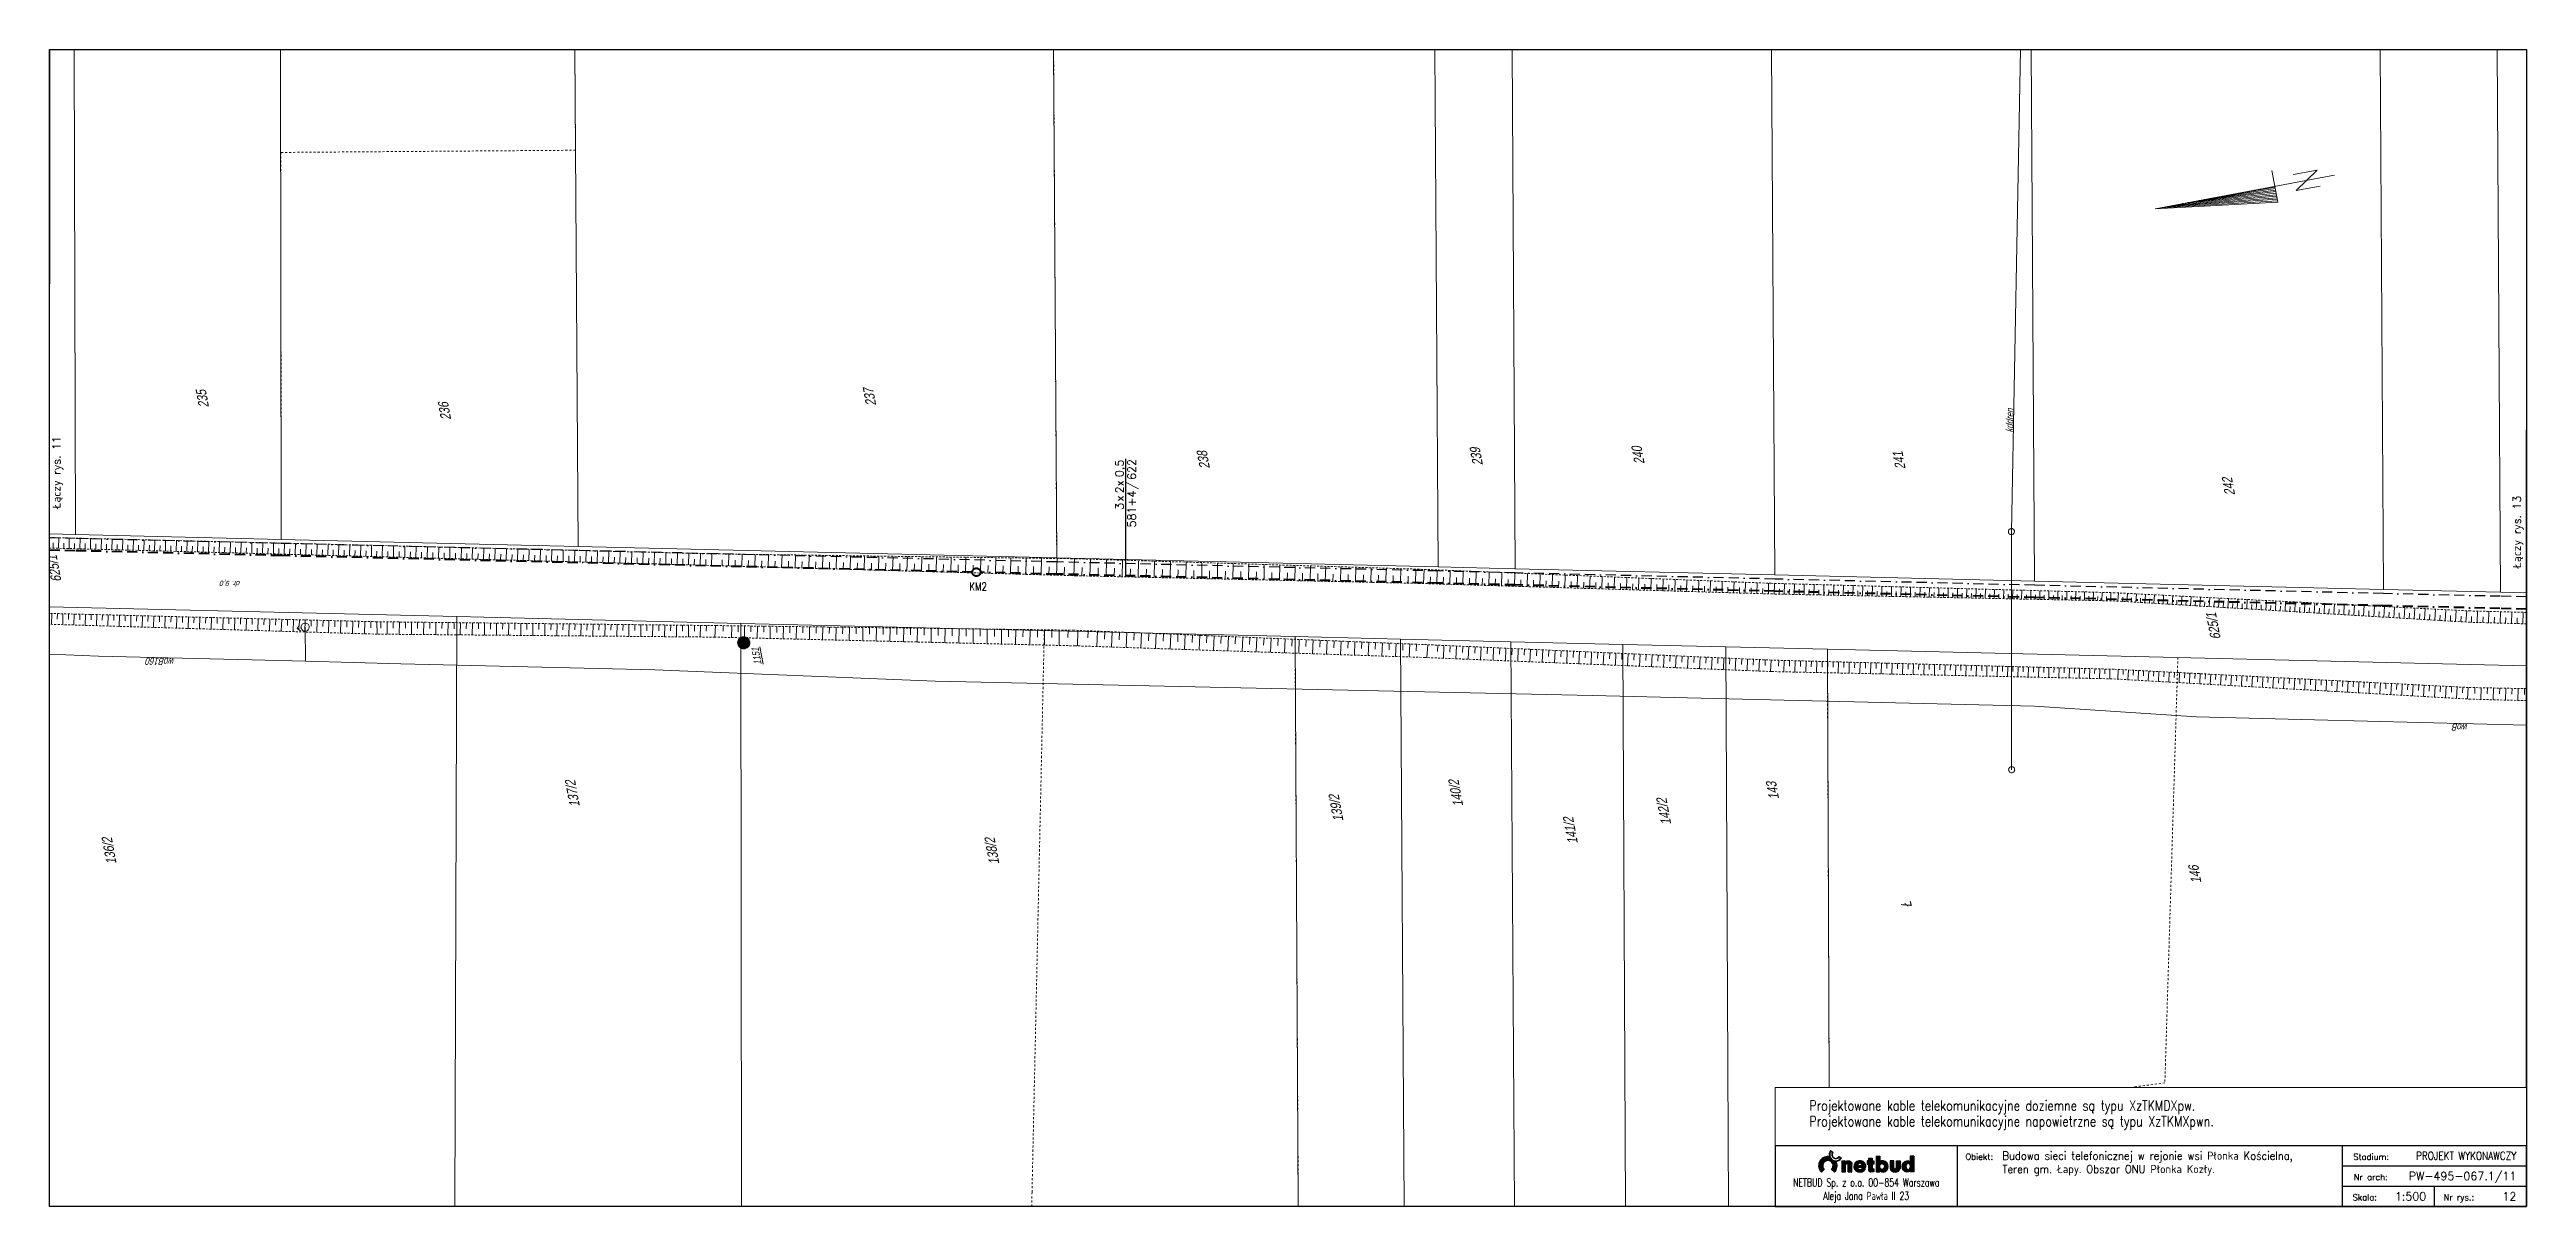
# Paper-space layout '12' of a CAD drawing. Header units: millimetres. Extents: x 14 to 624, y 3 to 288.
# The model-space entities are those that its viewports show. They can reach past a viewport. Long polylines and large blocks are cut down to what shows.
import ezdxf
from ezdxf.enums import TextEntityAlignment as Align

# ---------------------------------------------------------------- set-up
doc = ezdxf.new("R2010")
doc.units = ezdxf.units.MM
doc.header["$MEASUREMENT"] = 0
for name, pattern in [('0', [0]), ('BORDER', [1.75, 0.5, -0.25, 0.5, -0.25, 0, -0.25]), ('GUZ', [1, 0.5, -0.5]), ('UPW', [0]), ('WSQ', [0.85, 0.5, -0.35])]:
    doc.linetypes.add(name, pattern=pattern)
doc.layers.get('0').update_dxf_attribs({"lineweight": 18})
for name, color, linetype in [('czerwona', 1, 'Continuous'), ('NR-RYS @ 1', 7, 'Continuous'), ('OPIS_KABLA', 30, 'Continuous'), ('OPIS_RURY', 6, 'Continuous'), ('RYS ramki', 7, 'Continuous'), ('RYS tabelki', 7, 'Continuous'), ('RYS tabelki - nr', 30, 'Continuous'), ('TES opisy kabli abon.', 30, 'Continuous'), ('TES opisy kabli rozdz.', 30, 'Continuous')]:
    doc.layers.add(name, color=color, linetype=linetype)
for name, color, linetype, lineweight in [('EDZPD_L_0', 251, '0', 18), ('EDZTD_T_0', 7, '0', 25), ('EUZOU_T_0', 251, '0', 18), ('EUZOU_T_2', 7, '0', 18), ('EUZPU_L_4', 251, 'GUZ', 18), ('SZNPS_T_0', 7, '0', 18), ('TEL kable doziemne proj.', 32, 'BORDER', 30), ('TES kable doziemne proj.', 4, 'BORDER', 40), ('TES złącza projektowane', 4, 'Continuous', 40), ('UKKOO_T_0', 7, '0', 18), ('UKKPA_T_0', 7, '0', 18), ('UWWOO_T_0', 251, '0', 18), ('UWWPA_T_0', 251, '0', 18), ('UWWPO_L_0', 162, 'UPW', 18), ('UXD_L_L_0', 7, '0', 18), ('WUKPS_L_1', 251, '0', 18), ('WUKPS_L_2', 251, '0', 18)]:
    doc.layers.add(name, color=color, linetype=linetype, lineweight=lineweight)
doc.layers.add('RYS layout', color=7, linetype='Continuous', lineweight=30, plot=False)
doc.layers.add('viewport', color=3, linetype='Continuous', lineweight=9, plot=False)
doc.styles.add('ROMANS', font='simplex.shx')
doc.styles.add('SIMPLEX', font='simplex.shx', dxfattribs={"width": 0.8, "height": 1.5})
doc.styles.get("Standard").update_dxf_attribs({"font": 'txt', "width": 0.8, "oblique": 15})

psp = doc.layouts.new('12')

# ---------------------------------------------------------------- texts
at = {"layer": 'OPIS_KABLA', "style": 'SIMPLEX', "width": 0.8}
for s, p in [('Projektowane kable telekomunikacyjne doziemne są typu XzTKMDXpw.', (447.77, 26.63)), ('Projektowane kable telekomunikacyjne napowietrzne są typu XzTKMXpwn.', (447.77, 22.76))]:
    psp.add_text(s, height=2.5, rotation=359.99984, dxfattribs=at).set_placement(p)

msp = doc.modelspace()

# ---------------------------------------------------------------- texts
at = {"layer": 'EDZTD_T_0', "char_height": 2.48, "rotation": 88.97724, "line_spacing_factor": 0.82}
for s, insert, attachment_point in [('234', (4850998.22, 5829309.32), 5), ('235', (4851071.85, 5829295.7), 5), ('236', (4851129.69, 5829280.86), 5), ('625/1', (4851027.73, 5829261.98), 5), ('237', (4851232.98, 5829263.48), 5), ('238', (4851310.43, 5829231.93), 5), ('239', (4851376.49, 5829219.39), 5), ('240', (4851415.58, 5829211.77), 5), ('241', (4851478.3, 5829197.75), 5), ('136/2', (4851027.21, 5829191.1), 5), ('137/2', (4851141.83, 5829182.25), 5), ('242', (4851556.55, 5829175.33), 5), ('138/2', (4851238.95, 5829144.53), 1), ('139/2', (4851325.43, 5829141.39), 5), ('140/2', (4851355.06, 5829139.1), 5), ('625/1', (4851546.06, 5829142.38), 5), ('141/2', (4851380.9, 5829124.48), 5), ('142/2', (4851404.36, 5829124.5), 5), ('143', (4851431.62, 5829124.23), 5), ('146', (4851529.45, 5829083.34), 5)]:
    msp.add_mtext(s, dxfattribs=dict(at, insert=insert, attachment_point=attachment_point))
at = {"layer": 'EUZOU_T_0', "insert": (4851457.08, 5829090.23), "char_height": 2.5, "attachment_point": 2, "rotation": 88.97724, "line_spacing_factor": 0.82}
msp.add_mtext('Ł', dxfattribs=at)
at = {"layer": 'EUZOU_T_2', "insert": (4851067.31, 5829251.23), "char_height": 1.3, "attachment_point": 9, "rotation": 167.17154, "line_spacing_factor": 0.82}
msp.add_mtext('dr. 9,0', dxfattribs=at)
at = {"layer": 'NR-RYS @ 1', "color": 6, "style": 'ROMANS'}
for s, p in [('Łączy rys. 12', (4851029.42, 5829286.19)), ('Łączy rys. 11', (4851033.34, 5829285.06)), ('Łączy rys. 13', (4851624.27, 5829150.24)), ('Łączy rys. 12', (4851628.27, 5829149.53))]:
    msp.add_text(s, height=1.98, rotation=78.53388, dxfattribs=at).set_placement(p, align=Align.MIDDLE)
at = {"layer": 'OPIS_RURY', "style": 'SIMPLEX', "width": 0.8}
msp.add_text('KM2', height=1.92, rotation=348.53388, dxfattribs=at).set_placement((4851247.6, 5829211.97))
at = {"layer": 'SZNPS_T_0', "insert": (4851192.09, 5829208.6), "char_height": 1.8, "attachment_point": 3, "rotation": 88.97724, "line_spacing_factor": 0.82}
msp.add_mtext('{\\L1151}', dxfattribs=at)
at = {"layer": 'UKKOO_T_0', "insert": (4851507.88, 5829201.84), "char_height": 1.8, "attachment_point": 8, "rotation": 77.47584, "line_spacing_factor": 0.82}
msp.add_mtext('kddren', dxfattribs=at)
at = {"layer": 'UWWOO_T_0', "char_height": 1.8, "attachment_point": 8, "line_spacing_factor": 0.82}
for s, insert, rotation in [('woB160', (4851049.04, 5829235.32), 167.11544), ('woB', (4851600.9, 5829106.85), 167.06444)]:
    msp.add_mtext(s, dxfattribs=dict(at, insert=insert, rotation=rotation))

# ---------------------------------------------------------------- blocks, each defined once
blk = doc.blocks.new('TABELKA-NB')
blk.add_hatch(color=7).paths.add_polyline_path([(-171.14, 9.14), (-170.44, 8.43, 0.309602), (-169.95, 10.96, -0.359683), (-171.85, 12.32, 0.701916), (-173.65, 8.42), (-172.95, 9.14, -2.418912)])
h = blk.add_hatch(color=7)
edge = h.paths.add_edge_path()
edge.add_line((-159.22, 11.01), (-159.22, 12.36))
edge.add_line((-159.22, 12.36), (-160.11, 12.36))
edge.add_line((-160.11, 12.36), (-160.11, 8.5))
edge.add_line((-160.11, 8.5), (-159.22, 8.5))
edge.add_line((-159.22, 8.5), (-159.22, 8.72))
edge.add_ellipse((-158.49, 9.86), major_axis=(0, 1.4), ratio=0.904585, start_angle=144.75721, end_angle=395.24279)
edge = h.paths.add_edge_path(flags=16)
edge.add_ellipse((-158.7, 9.86), major_axis=(0, 0.729), ratio=0.7731, start_angle=0, end_angle=360)
h = blk.add_hatch(color=7)
edge = h.paths.add_edge_path()
edge.add_line((-150.87, 12.36), (-151.75, 12.36))
edge.add_line((-151.75, 12.36), (-151.75, 11.01))
edge.add_ellipse((-152.48, 9.86), major_axis=(0, 1.4), ratio=0.904585, start_angle=-35.24279, end_angle=215.24279)
edge.add_line((-151.75, 8.72), (-151.75, 8.5))
edge.add_line((-151.75, 8.5), (-150.87, 8.5))
edge.add_line((-150.87, 8.5), (-150.87, 12.36))
edge = h.paths.add_edge_path(flags=16)
edge.add_ellipse((-152.28, 9.86), major_axis=(0, 0.729), ratio=0.7731, start_angle=0, end_angle=360, ccw=False)
h = blk.add_hatch(color=7)
edge = h.paths.add_edge_path()
edge.add_spline(control_points=[(-167.71, 10.08), (-167.71, 10.2), (-167.71, 10.43), (-167.35, 10.57), (-167.02, 10.42), (-167.02, 10.22), (-167.02, 10.15)], knot_values=[0, 0, 0, 0, 0.31784, 0.634784, 0.982228, 1.196696, 1.196696, 1.196696, 1.196696], degree=3, periodic=0)
edge.add_line((-167.02, 10.15), (-167.02, 8.5))
edge.add_line((-167.02, 8.5), (-166.13, 8.5))
edge.add_line((-166.13, 8.5), (-166.13, 10.34))
edge.add_spline(control_points=[(-166.13, 10.34), (-166.13, 10.45), (-166.13, 10.75), (-166.37, 11.1), (-166.8, 11.3), (-167.24, 11.28), (-167.59, 11.07), (-167.72, 10.91), (-167.78, 10.84)], knot_values=[0, 0, 0, 0, 0.342028, 0.881591, 1.168596, 1.742988, 2.104188, 2.361749, 2.361749, 2.361749, 2.361749], degree=3, periodic=0)
edge.add_line((-167.78, 10.84), (-167.78, 11.22))
edge.add_line((-167.78, 11.22), (-168.6, 11.22))
edge.add_line((-168.6, 11.22), (-168.6, 8.5))
edge.add_line((-168.6, 8.5), (-167.71, 8.5))
edge.add_line((-167.71, 8.5), (-167.71, 10.08))
h = blk.add_hatch(color=7)
edge = h.paths.add_edge_path()
edge.add_arc((-164.12, 9.67), 0.57, 181.13881, 334.36055)
edge.add_line((-163.6, 9.42), (-162.8, 9.26))
edge.add_ellipse((-164.15, 9.86), major_axis=(-1.48, 0), ratio=0.962713, start_angle=172.15087, end_angle=515.4903, ccw=False)
edge.add_line((-162.68, 9.66), (-164.69, 9.66))
h.paths.add_polyline_path([(-163.58, 10.09), (-164.72, 10.09, -0.952849)], flags=16)
h = blk.add_hatch(color=7)
edge = h.paths.add_edge_path()
edge.add_line((-161.12, 11.22), (-161.12, 11.92))
edge.add_line((-161.12, 11.92), (-162.01, 11.92))
edge.add_line((-162.01, 11.92), (-162.01, 11.22))
edge.add_line((-162.01, 11.22), (-162.33, 11.22))
edge.add_line((-162.33, 11.22), (-162.33, 10.46))
edge.add_line((-162.33, 10.46), (-162.01, 10.46))
edge.add_line((-162.01, 10.46), (-162.01, 9.07))
edge.add_spline(control_points=[(-162.01, 9.07), (-162.01, 9.01), (-161.99, 8.84), (-161.83, 8.55), (-161.58, 8.5), (-161.45, 8.5)], knot_values=[0, 0, 0, 0, 0.176852, 0.524045, 0.890102, 0.890102, 0.890102, 0.890102], degree=3, periodic=0)
edge.add_line((-161.45, 8.5), (-160.74, 8.5))
edge.add_line((-160.74, 8.5), (-160.74, 9.26))
edge.add_line((-160.74, 9.26), (-160.93, 9.26))
edge.add_spline(control_points=[(-160.93, 9.26), (-160.99, 9.26), (-161.11, 9.28), (-161.12, 9.4), (-161.12, 9.45)], knot_values=[0, 0, 0, 0, 0.165739, 0.306069, 0.306069, 0.306069, 0.306069], degree=3, periodic=0)
edge.add_line((-161.12, 9.45), (-161.12, 10.46))
edge.add_line((-161.12, 10.46), (-160.74, 10.46))
edge.add_line((-160.74, 10.46), (-160.74, 11.22))
edge.add_line((-160.74, 11.22), (-161.12, 11.22))
h = blk.add_hatch(color=7)
edge = h.paths.add_edge_path()
edge.add_line((-155.8, 11.22), (-156.69, 11.22))
edge.add_line((-156.69, 11.22), (-156.69, 9.39))
edge.add_spline(control_points=[(-156.69, 9.39), (-156.69, 8.88), (-155.49, 8.01), (-154.28, 8.88), (-154.28, 9.39)], knot_values=[0, 0, 0, 0, 1.525958, 3.058911, 3.058911, 3.058911, 3.058911], degree=3, periodic=0)
edge.add_line((-154.28, 9.39), (-154.28, 11.22))
edge.add_line((-154.28, 11.22), (-155.17, 11.22))
edge.add_line((-155.17, 11.22), (-155.17, 9.51))
edge.add_spline(control_points=[(-155.17, 9.51), (-155.17, 9.36), (-155.5, 8.99), (-155.8, 9.36), (-155.8, 9.51)], knot_values=[0, 0, 0, 0, 0.472662, 0.925079, 0.925079, 0.925079, 0.925079], degree=3, periodic=0)
edge.add_line((-155.8, 9.51), (-155.8, 11.22))
for p, q in [((-185, 15), (0, 15)), ((-185, 15), (-185, 0)), ((-140.18, 15), (-140.18, 0)), ((-45.37, 15), (-45.37, 0)), ((0, 0), (0, 15)), ((-45.37, 10), (0, 10)), ((-185, 0), (0, 0)), ((-45.37, 5), (0, 5)), ((-22.69, 5), (-22.69, 0))]:
    blk.add_line(p, q)
at = {"color": 7}
for p, q in [((-171.36, 13.77), (-170.79, 13.36)), ((-171.34, 13.66), (-170.91, 13.35)), ((-169.29, 12.3), (-168.72, 11.89)), ((-160.11, 12.36), (-159.22, 12.36)), ((-160.11, 12.36), (-160.11, 8.5)), ((-159.22, 12.36), (-159.22, 11.01)), ((-150.87, 12.36), (-151.75, 12.36)), ((-151.75, 12.36), (-151.75, 11.01)), ((-150.87, 12.36), (-150.87, 8.5)), ((-173.65, 8.42), (-172.95, 9.14)), ((-171.14, 9.14), (-170.44, 8.43)), ((-169.27, 12.18), (-168.83, 11.87)), ((-168.6, 11.22), (-167.78, 11.22)), ((-168.6, 11.22), (-168.6, 8.5)), ((-168.6, 8.5), (-167.71, 8.5)), ((-167.78, 11.22), (-167.78, 10.84)), ((-167.71, 8.5), (-167.71, 10.08)), ((-167.02, 8.5), (-167.02, 10.15)), ((-167.02, 8.5), (-166.13, 8.5)), ((-166.13, 8.5), (-166.13, 10.34)), ((-164.72, 10.09), (-163.58, 10.09)), ((-164.69, 9.66), (-162.68, 9.66)), ((-162.8, 9.26), (-163.6, 9.42)), ((-162.33, 11.22), (-162.33, 10.46)), ((-162.01, 11.22), (-162.33, 11.22)), ((-162.33, 10.46), (-162.01, 10.46)), ((-162.01, 11.92), (-161.12, 11.92)), ((-162.01, 11.92), (-162.01, 11.22)), ((-162.01, 10.46), (-162.01, 9.07)), ((-160.74, 8.5), (-161.45, 8.5)), ((-161.12, 11.92), (-161.12, 11.22)), ((-161.12, 11.22), (-160.74, 11.22)), ((-160.74, 10.46), (-161.12, 10.46)), ((-161.12, 10.46), (-161.12, 9.45)), ((-160.93, 9.26), (-160.74, 9.26)), ((-160.74, 11.22), (-160.74, 10.46)), ((-160.74, 9.26), (-160.74, 8.5)), ((-160.11, 8.5), (-159.22, 8.5)), ((-159.22, 8.5), (-159.22, 8.72)), ((-156.69, 11.22), (-156.69, 9.39)), ((-155.8, 11.22), (-156.69, 11.22)), ((-155.8, 9.51), (-155.8, 11.22)), ((-155.17, 11.22), (-154.28, 11.22)), ((-155.17, 9.51), (-155.17, 11.22)), ((-154.28, 11.22), (-154.28, 9.39)), ((-151.75, 8.5), (-151.75, 8.72)), ((-150.87, 8.5), (-151.75, 8.5))]:
    blk.add_line(p, q, dxfattribs=at)
blk.add_lwpolyline([(-166.13, 10.53), (-166.13, 10.53)], dxfattribs=at)
for centre, radius, start, end in [((-172.04, 10.04), 2.28, 85.03899, 225.30155), ((-170.08, 12.78), 1.83, 194.74836, 273.87953), ((-170.08, 12.78), 1.62, 142.49287, 326.75547), ((-170.08, 12.78), 1.54, 145.36045, 323.88789), ((-170.08, 12.78), 1, 145.75262, 323.49572), ((-170.08, 12.78), 0.922, 140.88056, 328.36778), ((-172.04, 10.04), 1.28, 314.86395, 225.02139), ((-172.04, 10.04), 2.28, 314.77848, 23.5889), ((-164.15, 10.06), 0.57, 2.76622, 177.23378), ((-164.12, 9.67), 0.57, 181.13881, 334.36055)]:
    blk.add_arc(centre, radius, start, end, dxfattribs=at)
for centre, major_axis, ratio, start_param, end_param in [((-164.15, 9.86), (-1.48, 0), 0.962713, 3.0046, 8.997003), ((-158.49, 9.86), (0, 1.4), 0.904585, 2.52649, 6.898288)]:
    blk.add_ellipse(centre, major_axis=major_axis, ratio=ratio, start_param=start_param, end_param=end_param, dxfattribs=at)
blk.add_ellipse((-158.7, 9.86), major_axis=(0, 0.729), ratio=0.7731, dxfattribs=at)
at = {"color": 7, "extrusion": (0, 0, -1)}
blk.add_ellipse((-152.48, 9.86), major_axis=(0, 1.4), ratio=0.904585, start_param=2.52649, end_param=6.898288, dxfattribs=at)
blk.add_ellipse((-152.28, 9.86), major_axis=(0, 0.729), ratio=0.7731, dxfattribs=at)
at = {"color": 7}
for points in [[(-167.78, 10.84), (-167.6, 11.03), (-167.29, 11.22), (-166.72, 11.25), (-166.46, 11.12), (-166.16, 10.68), (-166.13, 10.34)], [(-167.71, 10.08), (-167.65, 10.39), (-167.36, 10.52), (-167.05, 10.36), (-167.02, 10.15)]]:
    blk.add_spline(points, degree=3, dxfattribs=at)
for points, start_tangent, end_tangent in [([(-162.01, 9.07), (-161.99, 8.89), (-161.81, 8.6), (-161.45, 8.5)], (0, -1), (1, 0)), ([(-160.93, 9.26), (-161.09, 9.31), (-161.12, 9.45)], (-1, 0), (0, 1)), ([(-156.69, 9.39), (-155.49, 8.44), (-154.28, 9.39)], (0, -1), (0, 1)), ([(-155.8, 9.51), (-155.5, 9.18), (-155.17, 9.51)], (0, -1), (0, 1))]:
    blk.add_spline(points, degree=3, dxfattribs=dict(at, start_tangent=start_tangent, end_tangent=end_tangent))
at = {"style": 'ROMANS'}
blk.add_text('Obiekt:', height=1.5, dxfattribs=at).set_placement((-138.18, 11.51))
for s, p in [('Stadium:', (-38.25, 11.5)), ('Nr arch:', (-38.35, 6.5)), ('Skala:', (-39.83, 1.5)), ('Nr rys.:', (-16.64, 1.5))]:
    blk.add_text(s, height=1.5, dxfattribs=at).set_placement(p, align=Align.CENTER)
at = {"style": 'SIMPLEX', "width": 0.7}
for s, p in [('NETBUD Sp. z o.o. 00-854 Warszawa', (-162.59, 4.91)), ('Aleja Jana Pawła II 23', (-162.59, 1.61))]:
    blk.add_text(s, height=2, dxfattribs=at).set_placement(p, align=Align.CENTER)
at = {"style": 'SIMPLEX', "width": 0.9}
for tag, p in [('OBIEKT1', (-129.06, 11.51)), ('OBIEKT2', (-129.06, 8.21)), ('OBIEKT3', (-129.06, 4.91)), ('OBIEKT4', (-129.06, 1.61))]:
    blk.add_attdef(tag, p, '', height=2, dxfattribs=at)
at = {"style": 'SIMPLEX', "width": 0.8}
blk.add_attdef('STADIUM', text='', height=2, dxfattribs=at).set_placement((-2.5, 11.5), align=Align.RIGHT)
at = {"style": 'SIMPLEX'}
for tag, p in [('NR_ARCH', (-2.5, 6.5)), ('SKALA', (-24.69, 1.5))]:
    blk.add_attdef(tag, text='', height=2, dxfattribs=at).set_placement(p, align=Align.RIGHT)
at = {"layer": 'RYS tabelki - nr', "style": 'SIMPLEX'}
blk.add_attdef('RYS', text='', height=2, dxfattribs=at).set_placement((-2.5, 1.5), align=Align.RIGHT)
blk = doc.blocks.new('OSP')
at = {"color": 0}
for radius in [0.75, 0.045]:
    blk.add_circle((0, 0), radius, dxfattribs=at)
blk = doc.blocks.new('UKK')
at = {"color": 0}
blk.add_circle((0, 0), 0.375, dxfattribs=at)
blk = doc.blocks.new('HYP')
at = {"color": 0}
for p, q in [((0, 1), (-0.35355, 0.64645)), ((0, 0.5), (0, 1)), ((0, 1), (0.35355, 0.64645))]:
    blk.add_line(p, q, dxfattribs=at)
blk.add_circle((0, 0), 0.5, dxfattribs=at)
blk = doc.blocks.new('TE_SLAP')
blk.add_circle((0, 0), 0.5)
blk = doc.blocks.new('KIER_PLN2')
for p, q in [((0.34, 24.46), (-1.66, -5.54)), ((0.34, 24.46), (-1.66, -5.54)), ((0.34, -20.54), (0.34, 24.46)), ((0.34, 23.09), (-1.47, -5.54)), ((0.34, 21.71), (-1.28, -5.54)), ((0.34, 20.34), (-1.09, -5.54)), ((0.34, 18.96), (-0.9, -5.54)), ((0.34, 17.59), (-0.71, -5.54)), ((0.34, 16.21), (-0.52, -5.54)), ((0.34, 14.84), (-0.33, -5.54)), ((0.34, 13.46), (-0.14, -5.54)), ((0.34, 12.09), (0.05, -5.54)), ((0.34, 10.71), (0.24, -5.54)), ((-1.66, -5.54), (2.34, -5.54)), ((-0.66, -16.54), (-0.66, -10.54)), ((-0.66, -10.54), (1.34, -16.54)), ((1.34, -16.54), (1.34, -10.54))]:
    blk.add_line(p, q)
blk = doc.blocks.new('KB-IWP')
at = {"style": 'SIMPLEX'}
for p in [(-1.22, 0.25), (0.64, 0.25)]:
    blk.add_text('x', height=1, dxfattribs=at).set_placement(p, align=Align.RIGHT)
at = {"style": 'SIMPLEX', "flags": 1}
blk.add_attdef('TYP-KAB', text='', height=0.5, dxfattribs=at).set_placement((-6.02, 0.25), align=Align.RIGHT)
at = {"style": 'SIMPLEX'}
for tag, p in [('POJ-KAB', (-2.13, 0.25)), ('DL-KAB', (-0.62, -1.25))]:
    blk.add_attdef(tag, text='', height=1, dxfattribs=at).set_placement(p, align=Align.RIGHT)
for tag, p in [('KONS-KAB', (-0.52, 0.25)), ('SR-ZYL', (2.12, 0.25)), ('SEP', (-0.02, -1.25))]:
    blk.add_attdef(tag, text='', height=1, dxfattribs=at).set_placement(p, align=Align.CENTER)
at = {"style": 'SIMPLEX', "flags": 1}
blk.add_attdef('REJ-SZAF', (6.39, 0.25), '', height=0.5, dxfattribs=at)
at = {"style": 'SIMPLEX'}
blk.add_attdef('DL-MON', (0.7, -1.25), '', height=1, dxfattribs=at)

# ---------------------------------------------------------------- linework, layer by layer
at = {"layer": 'czerwona', "linetype": 'ByBlock', "const_width": 1.41}
msp.add_lwpolyline([(4851190.53, 5829209.59, 1), (4851190.56, 5829211.18, 1)], format="xyb", close=True, dxfattribs=at)
at = {"layer": 'EDZPD_L_0', "linetype": '0'}
for p, q in [((4851058, 5829386.37), (4851034.53, 5829269.24)), ((4851107.79, 5829376.27), (4851083.99, 5829257.98)), ((4851178.82, 5829361.86), (4851155.28, 5829241.74)), ((4851294.37, 5829338.43), (4851270.25, 5829215.55)), ((4851386.42, 5829319.76), (4851361.87, 5829194.69)), ((4851405.02, 5829315.98), (4851380.38, 5829190.48)), ((4851467.67, 5829303.28), (4851442.73, 5829176.26)), ((4851034.53, 5829269.24), (4850913.38, 5829296.83)), ((4851530.35, 5829290.56), (4851505.13, 5829162.04)), ((4851614.53, 5829273.49), (4851588.92, 5829142.97)), ((4851122.59, 5829230.72), (4850959.85, 5829267.77)), ((4851083.99, 5829257.98), (4851034.53, 5829269.24)), ((4851642.76, 5829267.76), (4851616.99, 5829136.58)), ((4851155.28, 5829241.74), (4851083.99, 5829257.98)), ((4851270.25, 5829215.55), (4851155.28, 5829241.74)), ((4851122.59, 5829230.72), (4851093.18, 5829088.43)), ((4851190.81, 5829215.18), (4851122.59, 5829230.72)), ((4851162.41, 5829074.39), (4851190.81, 5829215.18)), ((4851323.91, 5829184.88), (4851190.81, 5829215.18)), ((4851361.87, 5829194.69), (4851270.25, 5829215.55)), ((4851380.38, 5829190.48), (4851361.87, 5829194.69)), ((4851296.78, 5829047.14), (4851323.91, 5829184.88)), ((4851349.25, 5829179.11), (4851323.91, 5829184.88)), ((4851442.73, 5829176.26), (4851380.38, 5829190.48)), ((4851349.25, 5829179.11), (4851322.34, 5829041.95)), ((4851375.75, 5829173.08), (4851349.25, 5829179.11)), ((4851348.97, 5829036.55), (4851375.75, 5829173.08)), ((4851402.66, 5829166.95), (4851375.75, 5829173.08)), ((4851505.13, 5829162.04), (4851442.73, 5829176.26)), ((4851402.66, 5829166.95), (4851375.78, 5829031.11)), ((4851427.42, 5829161.31), (4851402.66, 5829166.95)), ((4851427.42, 5829161.31), (4851400.58, 5829026.08)), ((4851451.77, 5829155.76), (4851427.42, 5829161.31)), ((4851588.92, 5829142.97), (4851505.13, 5829162.04)), ((4851425.03, 5829021.12), (4851451.77, 5829155.76)), ((4851451.77, 5829155.76), (4851646.67, 5829111.37)), ((4851616.99, 5829136.58), (4851588.92, 5829142.97)), ((4851678.77, 5829122.52), (4851616.99, 5829136.58)), ((4851646.67, 5829111.37), (4851621, 5828981.37)), ((4851646.67, 5829111.37), (4851722.07, 5829094.18))]:
    msp.add_line(p, q, dxfattribs=at)
at = {"layer": 'EUZPU_L_4', "linetype": 'GUZ'}
for p, q in [((4851180.03, 5829368), (4851174.05, 5829337.52)), ((4851295.75, 5829345.41), (4851180.03, 5829368)), ((4851102.79, 5829351.42), (4851097.76, 5829326.4)), ((4851174.05, 5829337.52), (4851102.79, 5829351.42)), ((4851270.25, 5829215.55), (4851295.75, 5829345.41)), ((4851083.99, 5829257.98), (4851097.76, 5829326.4)), ((4851233.21, 5829063.6), (4851263.68, 5829198.6)), ((4851323.91, 5829184.88), (4851287.02, 5828997.55)), ((4851428.89, 5829040.49), (4851451.77, 5829155.76)), ((4851535.96, 5829136.59), (4851511.99, 5829034.54)), ((4851221.48, 5829011.56), (4851233.21, 5829063.6)), ((4851511.99, 5829034.54), (4851428.89, 5829040.49)), ((4851287.02, 5828997.55), (4851221.48, 5829011.56))]:
    msp.add_line(p, q, dxfattribs=at)
at = {"layer": 'RYS layout'}
for points in [[(4851002.54, 5829143.55), (4850404.72, 5829264.81), (4850461.37, 5829544.12), (4851059.2, 5829422.86)], [(4851593.21, 5828987.01), (4850995.39, 5829108.27), (4851052.04, 5829387.58), (4851649.87, 5829266.32)], [(4851649.87, 5829266.32), (4852404.5, 5829113.25), (4852347.84, 5828833.94), (4851593.21, 5828987.01)]]:
    msp.add_lwpolyline(points, close=True, dxfattribs=at)
at = {"layer": 'TEL kable doziemne proj.', "ltscale": 5}
msp.add_lwpolyline([(4851678.55, 5829121.54), (4851616.77, 5829135.61), (4851588.7, 5829141.99), (4851504.91, 5829161.07), (4851442.51, 5829175.29), (4851380.15, 5829189.5), (4851361.65, 5829193.71), (4851270.02, 5829214.57), (4851155.05, 5829240.77), (4851083.77, 5829257), (4851034.31, 5829268.27), (4850913.16, 5829295.85)], dxfattribs=at)
at = {"layer": 'TES kable doziemne proj.', "ltscale": 5}
for points in [[(4851249.18, 5829216.24), (4851154.39, 5829237.84), (4851083.11, 5829254.08), (4851033.64, 5829265.34), (4850912.49, 5829292.93), (4850880.58, 5829300.2), (4850875.45, 5829299.32), (4850780.38, 5829320.97), (4850746.58, 5829328.66), (4850703.1, 5829338.56), (4850468.54, 5829391.99), (4850454.73, 5829395.13), (4850449.6, 5829394.25), (4850441.76, 5829396.03), (4850428.31, 5829399.1), (4850423.19, 5829398.22), (4850386.41, 5829406.59), (4850381.27, 5829405.71), (4850363.48, 5829409.76), (4850336.18, 5829415.96), (4850135.32, 5829461.71), (4850132.2, 5829473.69)], [(4852317.75, 5828976.99), (4852316.86, 5828973.09), (4852273.95, 5828982.86), (4852260.27, 5828985.98), (4851861.07, 5829076.9), (4851677.88, 5829118.62), (4851616.1, 5829132.68), (4851588.04, 5829139.07), (4851504.24, 5829158.14), (4851441.84, 5829172.36), (4851379.49, 5829186.58), (4851360.98, 5829190.79), (4851269.36, 5829211.65), (4851251.13, 5829215.8)]]:
    msp.add_lwpolyline(points, dxfattribs=at)
at = {"layer": 'TES opisy kabli rozdz.'}
msp.add_line((4851291.71, 5829236.06), (4851285.99, 5829207.86), dxfattribs=at)
at = {"layer": 'UWWPO_L_0', "linetype": 'UPW'}
for p, q in [((4851004.95, 5829245.91), (4850980.89, 5829251.84)), ((4851034.16, 5829238.72), (4851004.95, 5829245.91)), ((4851070.94, 5829230.31), (4851034.16, 5829238.72)), ((4851085.46, 5829235.63), (4851083.89, 5829227.35)), ((4851070.94, 5829230.31), (4851083.89, 5829227.35)), ((4851106.78, 5829222.1), (4851083.89, 5829227.35)), ((4851167.72, 5829208.17), (4851106.78, 5829222.1)), ((4851234.88, 5829191.71), (4851167.72, 5829208.17)), ((4851392.83, 5829156.13), (4851234.88, 5829191.71)), ((4851422.19, 5829149.42), (4851392.83, 5829156.13)), ((4851498.95, 5829131.87), (4851422.19, 5829149.42)), ((4851537.55, 5829121.4), (4851498.95, 5829131.87)), ((4851565.92, 5829114.89), (4851537.55, 5829121.4)), ((4851730.29, 5829077.13), (4851565.92, 5829114.89))]:
    msp.add_line(p, q, dxfattribs=at)
at = {"layer": 'UXD_L_L_0', "linetype": '0'}
for p, q in [((4851501.96, 5829175.16), (4851528.89, 5829296.38)), ((4851490.35, 5829117.66), (4851501.96, 5829175.16))]:
    msp.add_line(p, q, dxfattribs=at)
at = {"layer": 'WUKPS_L_1', "linetype": '0'}
for p, q in [((4850992.49, 5829275.23), (4850992.77, 5829276.53)), ((4850993.8, 5829274.93), (4850994.39, 5829277.54)), ((4850995.12, 5829274.63), (4850995.42, 5829275.94)), ((4850996.43, 5829274.34), (4850997.02, 5829276.93)), ((4850999.06, 5829273.74), (4850999.65, 5829276.33)), ((4850997.75, 5829274.04), (4850998.05, 5829275.33)), ((4851000.38, 5829273.43), (4851000.66, 5829274.73)), ((4851001.69, 5829273.15), (4851002.28, 5829275.72)), ((4851002.99, 5829272.85), (4851003.29, 5829274.14)), ((4851004.3, 5829272.54), (4851004.89, 5829275.13)), ((4851005.62, 5829272.26), (4851005.9, 5829273.53)), ((4851006.91, 5829271.95), (4851007.5, 5829274.52)), ((4851008.23, 5829271.67), (4851008.51, 5829272.95)), ((4851009.52, 5829271.37), (4851010.11, 5829273.92)), ((4851010.84, 5829271.06), (4851011.12, 5829272.34)), ((4851012.13, 5829270.78), (4851012.72, 5829273.31)), ((4851013.43, 5829270.48), (4851013.73, 5829271.75)), ((4851014.74, 5829270.19), (4851015.31, 5829272.73)), ((4851016.04, 5829269.89), (4851016.32, 5829271.17)), ((4851017.33, 5829269.61), (4851017.9, 5829272.12)), ((4851018.63, 5829269.31), (4851018.91, 5829270.56)), ((4851019.92, 5829269.02), (4851020.49, 5829271.53)), ((4851020.9, 5829268.78), (4851021.08, 5829269.86)), ((4851022.11, 5829268.52), (4851022.68, 5829271.03)), ((4851024.66, 5829267.94), (4851025.23, 5829270.45)), ((4851027.21, 5829267.33), (4851027.78, 5829269.86)), ((4851023.39, 5829268.22), (4851023.67, 5829269.48)), ((4851025.94, 5829267.63), (4851026.22, 5829268.89)), ((4851028.49, 5829267.05), (4851028.77, 5829268.3)), ((4851029.76, 5829266.75), (4851030.35, 5829269.28)), ((4851031.04, 5829266.46), (4851031.32, 5829267.72)), ((4851032.31, 5829266.16), (4851032.9, 5829268.69)), ((4851033.59, 5829265.86), (4851033.89, 5829267.13)), ((4851034.88, 5829265.57), (4851035.47, 5829268.1)), ((4851036.16, 5829265.27), (4851036.44, 5829266.55)), ((4851037.43, 5829264.99), (4851038.02, 5829267.52)), ((4851038.73, 5829264.69), (4851039.01, 5829265.96)), ((4851040, 5829264.38), (4851040.59, 5829266.93)), ((4851041.28, 5829264.1), (4851041.58, 5829265.37)), ((4851042.57, 5829263.8), (4851043.16, 5829266.35)), ((4851043.85, 5829263.49), (4851044.15, 5829264.77)), ((4851045.14, 5829263.21), (4851045.73, 5829265.76)), ((4851046.42, 5829262.91), (4851046.72, 5829264.18)), ((4851047.71, 5829262.63), (4851048.3, 5829265.18)), ((4851050.28, 5829262.02), (4851050.87, 5829264.59)), ((4851052.85, 5829261.43), (4851053.46, 5829264)), ((4850993.21, 5829258.6), (4850992.91, 5829257.28)), ((4850994.53, 5829258.29), (4850993.92, 5829255.66)), ((4850995.86, 5829257.99), (4850995.56, 5829256.68)), ((4850997.18, 5829257.69), (4850996.59, 5829255.08)), ((4851049.01, 5829262.32), (4851049.29, 5829263.6)), ((4851051.58, 5829261.72), (4851051.86, 5829263.01)), ((4851054.15, 5829261.13), (4851054.45, 5829262.42)), ((4851055.44, 5829260.83), (4851056.03, 5829263.4)), ((4851056.74, 5829260.54), (4851057.02, 5829261.82)), ((4851058.03, 5829260.24), (4851058.62, 5829262.81)), ((4851059.31, 5829259.94), (4851059.61, 5829261.23)), ((4851060.6, 5829259.65), (4851061.21, 5829262.22)), ((4851061.9, 5829259.35), (4851062.2, 5829260.65)), ((4851063.19, 5829259.05), (4851063.8, 5829261.64)), ((4851064.49, 5829258.75), (4851064.79, 5829260.04)), ((4851065.78, 5829258.46), (4851066.39, 5829261.05)), ((4851067.07, 5829258.16), (4851067.38, 5829259.45)), ((4851068.37, 5829257.86), (4851068.98, 5829260.45)), ((4851069.66, 5829257.55), (4851069.97, 5829258.85)), ((4851070.96, 5829257.25), (4851071.57, 5829259.86)), ((4851072.25, 5829256.97), (4851072.56, 5829258.26)), ((4851073.57, 5829256.66), (4851074.16, 5829259.27)), ((4851074.86, 5829256.36), (4851075.17, 5829257.67)), ((4851076.16, 5829256.06), (4851076.77, 5829258.67)), ((4851078.77, 5829255.47), (4851079.36, 5829258.08)), ((4850998.51, 5829257.38), (4850998.21, 5829256.09)), ((4850999.82, 5829257.08), (4850999.24, 5829254.47)), ((4851001.16, 5829256.78), (4851000.86, 5829255.48)), ((4851002.47, 5829256.47), (4851001.89, 5829253.88)), ((4851003.81, 5829256.17), (4851003.51, 5829254.87)), ((4851005.12, 5829255.86), (4851004.52, 5829253.27)), ((4851006.44, 5829255.56), (4851006.14, 5829254.27)), ((4851007.75, 5829255.28), (4851007.17, 5829252.69)), ((4851009.07, 5829254.97), (4851008.79, 5829253.68)), ((4851010.4, 5829254.67), (4851009.8, 5829252.08)), ((4851011.72, 5829254.37), (4851011.42, 5829253.07)), ((4851013.03, 5829254.06), (4851012.43, 5829251.49)), ((4851014.35, 5829253.76), (4851014.05, 5829252.48)), ((4851016.42, 5829253.28), (4851015.91, 5829250.69)), ((4851018.25, 5829252.87), (4851017.95, 5829251.57)), ((4851019.59, 5829252.57), (4851019, 5829249.98)), ((4851020.94, 5829252.24), (4851020.64, 5829250.95)), ((4851022.28, 5829251.94), (4851021.69, 5829249.35)), ((4851023.61, 5829251.63), (4851023.33, 5829250.34)), ((4851077.45, 5829255.75), (4851077.76, 5829257.07)), ((4851080.06, 5829255.17), (4851080.37, 5829256.48)), ((4851081.36, 5829254.86), (4851081.97, 5829257.49)), ((4851082.67, 5829254.56), (4851082.98, 5829255.87)), ((4851083.97, 5829254.26), (4851084.58, 5829256.89)), ((4851085.26, 5829253.95), (4851085.57, 5829255.27)), ((4851086.58, 5829253.67), (4851087.18, 5829256.3)), ((4851087.87, 5829253.37), (4851088.18, 5829254.68)), ((4851089.19, 5829253.06), (4851089.79, 5829255.69)), ((4851090.5, 5829252.76), (4851090.81, 5829254.07)), ((4851091.8, 5829252.46), (4851092.4, 5829255.11)), ((4851093.11, 5829252.15), (4851093.42, 5829253.47)), ((4851094.43, 5829251.85), (4851095.03, 5829254.5)), ((4851095.72, 5829251.55), (4851096.03, 5829252.88)), ((4851097.04, 5829251.24), (4851097.64, 5829253.89)), ((4851098.35, 5829250.96), (4851098.65, 5829252.27)), ((4851099.67, 5829250.66), (4851100.27, 5829253.31)), ((4851100.96, 5829250.35), (4851101.26, 5829251.67)), ((4851102.28, 5829250.05), (4851102.88, 5829252.7)), ((4851104.91, 5829249.44), (4851105.51, 5829252.11)), ((4851107.48, 5829248.84), (4851108.1, 5829251.51)), ((4851024.97, 5829251.33), (4851024.36, 5829248.72)), ((4851026.32, 5829251.01), (4851026.02, 5829249.71)), ((4851027.66, 5829250.7), (4851027.07, 5829248.09)), ((4851029.01, 5829250.4), (4851028.71, 5829249.08)), ((4851030.37, 5829250.09), (4851029.76, 5829247.46)), ((4851031.72, 5829249.77), (4851031.42, 5829248.45)), ((4851033.07, 5829249.46), (4851032.47, 5829246.81)), ((4851034.43, 5829249.16), (4851034.13, 5829247.83)), ((4851035.78, 5829248.84), (4851035.18, 5829246.19)), ((4851037.14, 5829248.53), (4851036.83, 5829247.2)), ((4851038.51, 5829248.21), (4851037.91, 5829245.54)), ((4851039.87, 5829247.9), (4851039.56, 5829246.57)), ((4851041.24, 5829247.6), (4851040.61, 5829244.91)), ((4851042.6, 5829247.27), (4851042.29, 5829245.94)), ((4851043.97, 5829246.97), (4851043.36, 5829244.26)), ((4851045.35, 5829246.64), (4851045.04, 5829245.29)), ((4851046.72, 5829246.34), (4851046.09, 5829243.63)), ((4851048.1, 5829246.02), (4851047.77, 5829244.66)), ((4851049.47, 5829245.71), (4851048.84, 5829242.98)), ((4851103.59, 5829249.75), (4851103.89, 5829251.08)), ((4851106.14, 5829249.16), (4851106.44, 5829250.49)), ((4851108.83, 5829248.53), (4851109.13, 5829249.87)), ((4851110.18, 5829248.23), (4851110.79, 5829250.9)), ((4851111.54, 5829247.9), (4851111.84, 5829249.26)), ((4851112.89, 5829247.6), (4851113.5, 5829250.27)), ((4851114.23, 5829247.3), (4851114.55, 5829248.63)), ((4851115.58, 5829246.97), (4851116.21, 5829249.66)), ((4851116.94, 5829246.67), (4851117.24, 5829248)), ((4851118.29, 5829246.36), (4851118.92, 5829249.03)), ((4851119.65, 5829246.04), (4851119.95, 5829247.39)), ((4851121, 5829245.73), (4851121.61, 5829248.42)), ((4851122.36, 5829245.41), (4851122.66, 5829246.76)), ((4851123.71, 5829245.11), (4851124.32, 5829247.8)), ((4851125.07, 5829244.8), (4851125.37, 5829246.14)), ((4851126.42, 5829244.48), (4851127.05, 5829247.17)), ((4851127.78, 5829244.17), (4851128.08, 5829245.51)), ((4851129.13, 5829243.85), (4851129.76, 5829246.56)), ((4851131.84, 5829243.22), (4851132.47, 5829245.93)), ((4851050.84, 5829245.39), (4851050.54, 5829244.03)), ((4851052.22, 5829245.06), (4851051.59, 5829242.33)), ((4851053.61, 5829244.76), (4851053.29, 5829243.38)), ((4851054.99, 5829244.43), (4851054.36, 5829241.68)), ((4851056.36, 5829244.13), (4851056.06, 5829242.73)), ((4851057.76, 5829243.8), (4851057.13, 5829241.03)), ((4851059.15, 5829243.48), (4851058.83, 5829242.1)), ((4851060.53, 5829243.17), (4851059.9, 5829240.38)), ((4851061.92, 5829242.85), (4851061.6, 5829241.45)), ((4851063.32, 5829242.52), (4851062.69, 5829239.73)), ((4851064.71, 5829242.2), (4851064.38, 5829240.8)), ((4851066.1, 5829241.89), (4851065.45, 5829239.08)), ((4851067.5, 5829241.57), (4851067.17, 5829240.15)), ((4851068.91, 5829241.24), (4851068.26, 5829238.41)), ((4851070.31, 5829240.92), (4851069.98, 5829239.5)), ((4851071.7, 5829240.59), (4851071.05, 5829237.76)), ((4851073.12, 5829240.29), (4851072.79, 5829238.85)), ((4851074.51, 5829239.96), (4851073.86, 5829237.11)), ((4851075.93, 5829239.64), (4851075.6, 5829238.2)), ((4851077.34, 5829239.31), (4851076.69, 5829236.44)), ((4851130.48, 5829243.54), (4851130.81, 5829244.9)), ((4851133.19, 5829242.92), (4851133.52, 5829244.27)), ((4851134.57, 5829242.61), (4851135.18, 5829245.32)), ((4851135.92, 5829242.29), (4851136.23, 5829243.64)), ((4851137.28, 5829241.98), (4851137.91, 5829244.69)), ((4851138.63, 5829241.66), (4851138.96, 5829243.01)), ((4851140.01, 5829241.35), (4851140.64, 5829244.06)), ((4851141.36, 5829241.03), (4851141.67, 5829242.38)), ((4851142.72, 5829240.73), (4851143.34, 5829243.43)), ((4851144.09, 5829240.4), (4851144.39, 5829241.78)), ((4851145.45, 5829240.1), (4851146.07, 5829242.83)), ((4851146.82, 5829239.77), (4851147.12, 5829241.15)), ((4851148.17, 5829239.47), (4851148.8, 5829242.2)), ((4851149.53, 5829239.14), (4851149.85, 5829240.52)), ((4851150.9, 5829238.84), (4851151.53, 5829241.57)), ((4851152.26, 5829238.52), (4851152.58, 5829239.89)), ((4851153.63, 5829238.21), (4851154.26, 5829240.94)), ((4851156.36, 5829237.58), (4851156.99, 5829240.31)), ((4851159.09, 5829236.95), (4851159.74, 5829239.68)), ((4851078.75, 5829238.99), (4851078.43, 5829237.55)), ((4851080.17, 5829238.66), (4851079.5, 5829235.79)), ((4851081.58, 5829238.34), (4851081.24, 5829236.9)), ((4851083, 5829238.01), (4851082.33, 5829235.12)), ((4851084.41, 5829237.69), (4851084.09, 5829236.23)), ((4851085.83, 5829237.36), (4851085.17, 5829234.45)), ((4851087.26, 5829237.04), (4851086.92, 5829235.58)), ((4851088.68, 5829236.71), (4851088, 5829233.78)), ((4851090.11, 5829236.38), (4851089.76, 5829234.93)), ((4851091.52, 5829236.06), (4851090.85, 5829233.13)), ((4851092.96, 5829235.73), (4851092.63, 5829234.26)), ((4851094.39, 5829235.41), (4851093.72, 5829232.46)), ((4851095.83, 5829235.06), (4851095.48, 5829233.59)), ((4851097.26, 5829234.74), (4851096.59, 5829231.79)), ((4851098.7, 5829234.41), (4851098.35, 5829232.94)), ((4851100.13, 5829234.08), (4851099.46, 5829231.12)), ((4851101.56, 5829233.76), (4851101.24, 5829232.26)), ((4851103.02, 5829233.41), (4851102.49, 5829230.4)), ((4851103.02, 5829233.41), (4851102.49, 5829230.4)), ((4851104.02, 5829233.22), (4851103.69, 5829231.7)), ((4851155.01, 5829237.89), (4851155.31, 5829239.26)), ((4851157.74, 5829237.26), (4851158.04, 5829238.63)), ((4851160.47, 5829236.63), (4851160.79, 5829238)), ((4851161.84, 5829236.32), (4851162.47, 5829239.07)), ((4851163.19, 5829236), (4851163.52, 5829237.37)), ((4851164.57, 5829235.69), (4851165.2, 5829238.44)), ((4851165.94, 5829235.37), (4851166.27, 5829236.74)), ((4851167.32, 5829235.05), (4851167.95, 5829237.81)), ((4851168.67, 5829234.74), (4851169, 5829236.12)), ((4851170.05, 5829234.42), (4851170.7, 5829237.19)), ((4851171.42, 5829234.11), (4851171.75, 5829235.49)), ((4851172.8, 5829233.79), (4851173.43, 5829236.56)), ((4851174.17, 5829233.48), (4851174.5, 5829234.86)), ((4851175.55, 5829233.16), (4851176.18, 5829235.93)), ((4851176.92, 5829232.83), (4851177.25, 5829234.23)), ((4851178.3, 5829232.53), (4851178.92, 5829235.3)), ((4851179.67, 5829232.2), (4851179.99, 5829233.6)), ((4851181.04, 5829231.88), (4851181.67, 5829234.67)), ((4851183.79, 5829231.25), (4851184.44, 5829234.04)), ((4851186.54, 5829230.62), (4851187.19, 5829233.41)), ((4851105.49, 5829232.89), (4851104.86, 5829229.9)), ((4851106.96, 5829232.58), (4851106.64, 5829231.07)), ((4851108.44, 5829232.26), (4851107.81, 5829229.27)), ((4851109.91, 5829231.95), (4851109.59, 5829230.46)), ((4851111.39, 5829231.62), (4851110.74, 5829228.65)), ((4851112.84, 5829231.32), (4851112.54, 5829229.82)), ((4851114.32, 5829230.99), (4851113.68, 5829228.02)), ((4851115.79, 5829230.68), (4851115.47, 5829229.19)), ((4851117.25, 5829230.36), (4851116.61, 5829227.39)), ((4851118.72, 5829230.05), (4851118.4, 5829228.58)), ((4851120.2, 5829229.75), (4851119.54, 5829226.78)), ((4851121.65, 5829229.42), (4851121.34, 5829227.95)), ((4851123.13, 5829229.11), (4851122.47, 5829226.16)), ((4851124.58, 5829228.79), (4851124.25, 5829227.31)), ((4851126.03, 5829228.48), (4851125.4, 5829225.53)), ((4851127.51, 5829228.18), (4851127.18, 5829226.7)), ((4851128.96, 5829227.85), (4851128.33, 5829224.92)), ((4851130.42, 5829227.54), (4851130.11, 5829226.07)), ((4851131.87, 5829227.24), (4851131.24, 5829224.29)), ((4851182.42, 5829231.58), (4851182.74, 5829232.97)), ((4851185.17, 5829230.95), (4851185.49, 5829232.32)), ((4851189.07, 5829230.04), (4851189.4, 5829231.43)), ((4851190.65, 5829229.67), (4851191.3, 5829232.5)), ((4851192.22, 5829229.3), (4851192.55, 5829230.73)), ((4851193.79, 5829228.93), (4851194.47, 5829231.82)), ((4851195.37, 5829228.56), (4851195.71, 5829230.02)), ((4851196.96, 5829228.2), (4851197.65, 5829231.12)), ((4851198.55, 5829227.83), (4851198.9, 5829229.3)), ((4851200.17, 5829227.46), (4851200.84, 5829230.43)), ((4851201.76, 5829227.09), (4851202.11, 5829228.58)), ((4851203.38, 5829226.7), (4851204.09, 5829229.73)), ((4851204.99, 5829226.33), (4851205.36, 5829227.87)), ((4851206.62, 5829225.96), (4851207.34, 5829229.03)), ((4851208.26, 5829225.57), (4851208.6, 5829227.13)), ((4851209.89, 5829225.2), (4851210.61, 5829228.31)), ((4851213.18, 5829224.43), (4851213.91, 5829227.59)), ((4851133.33, 5829226.91), (4851133.02, 5829225.46)), ((4851134.8, 5829226.6), (4851134.17, 5829223.68)), ((4851136.26, 5829226.3), (4851135.93, 5829224.82)), ((4851137.71, 5829225.97), (4851137.08, 5829223.06)), ((4851139.17, 5829225.67), (4851138.84, 5829224.21)), ((4851140.6, 5829225.36), (4851139.99, 5829222.45)), ((4851142.06, 5829225.04), (4851141.75, 5829223.58)), ((4851143.51, 5829224.73), (4851142.9, 5829221.82)), ((4851144.97, 5829224.42), (4851144.66, 5829222.97)), ((4851146.42, 5829224.12), (4851145.79, 5829221.21)), ((4851147.85, 5829223.79), (4851147.55, 5829222.36)), ((4851149.31, 5829223.49), (4851148.7, 5829220.6)), ((4851150.76, 5829223.18), (4851150.44, 5829221.72)), ((4851152.2, 5829222.87), (4851151.59, 5829219.98)), ((4851153.65, 5829222.55), (4851153.33, 5829221.11)), ((4851155.09, 5829222.24), (4851154.48, 5829219.37)), ((4851156.54, 5829221.94), (4851156.22, 5829220.5)), ((4851157.98, 5829221.63), (4851157.37, 5829218.76)), ((4851159.41, 5829221.32), (4851159.11, 5829219.89)), ((4851211.52, 5829224.82), (4851211.89, 5829226.39)), ((4851214.83, 5829224.04), (4851215.22, 5829225.65)), ((4851216.5, 5829223.67), (4851217.24, 5829226.87)), ((4851218.18, 5829223.28), (4851218.55, 5829224.89)), ((4851219.85, 5829222.89), (4851220.61, 5829226.15)), ((4851221.52, 5829222.5), (4851221.91, 5829224.13)), ((4851223.22, 5829222.11), (4851223.98, 5829225.41)), ((4851224.91, 5829221.72), (4851225.28, 5829223.37)), ((4851226.6, 5829221.31), (4851227.38, 5829224.67)), ((4851228.3, 5829220.92), (4851228.71, 5829222.61)), ((4851230.01, 5829220.52), (4851230.81, 5829223.93)), ((4851231.74, 5829220.11), (4851232.13, 5829221.85)), ((4851233.46, 5829219.72), (4851234.26, 5829223.19)), ((4851235.19, 5829219.31), (4851235.6, 5829221.06)), ((4851236.92, 5829218.9), (4851237.74, 5829222.43)), ((4851240.43, 5829218.1), (4851241.25, 5829221.66)), ((4851160.87, 5829221), (4851160.24, 5829218.15)), ((4851162.3, 5829220.69), (4851162, 5829219.28)), ((4851163.74, 5829220.39), (4851163.13, 5829217.54)), ((4851165.17, 5829220.08), (4851164.87, 5829218.67)), ((4851166.61, 5829219.78), (4851165.99, 5829216.93)), ((4851168.04, 5829219.47), (4851167.73, 5829218.04)), ((4851169.48, 5829219.16), (4851168.86, 5829216.32)), ((4851170.91, 5829218.86), (4851170.6, 5829217.42)), ((4851172.34, 5829218.53), (4851171.73, 5829215.7)), ((4851173.78, 5829218.23), (4851173.47, 5829216.81)), ((4851175.21, 5829217.92), (4851174.6, 5829215.09)), ((4851176.65, 5829217.62), (4851176.34, 5829216.2)), ((4851178.08, 5829217.31), (4851177.47, 5829214.5)), ((4851179.5, 5829217.01), (4851179.19, 5829215.59)), ((4851180.93, 5829216.7), (4851180.32, 5829213.89)), ((4851182.37, 5829216.39), (4851182.06, 5829215)), ((4851184.54, 5829215.92), (4851183.87, 5829213.15)), ((4851186.39, 5829215.52), (4851186.15, 5829214.17)), ((4851188.49, 5829215.06), (4851187.87, 5829212.24)), ((4851238.67, 5829218.51), (4851239.09, 5829220.28)), ((4851242.18, 5829217.69), (4851242.59, 5829219.48)), ((4851243.95, 5829217.27), (4851244.78, 5829220.9)), ((4851245.71, 5829216.86), (4851246.14, 5829218.7)), ((4851247.5, 5829216.45), (4851248.35, 5829220.14)), ((4851249.27, 5829216.04), (4851249.71, 5829217.89)), ((4851251.07, 5829215.63), (4851251.93, 5829219.35)), ((4851252.86, 5829215.2), (4851253.29, 5829217.09)), ((4851254.67, 5829214.78), (4851255.54, 5829218.57)), ((4851256.48, 5829214.37), (4851256.92, 5829216.26)), ((4851258.3, 5829213.94), (4851259.18, 5829217.78)), ((4851260.13, 5829213.53), (4851260.56, 5829215.46)), ((4851261.94, 5829213.09), (4851262.85, 5829216.98)), ((4851265.63, 5829212.23), (4851266.56, 5829216.19)), ((4851269.35, 5829211.38), (4851270.28, 5829215.38)), ((4851190.02, 5829214.74), (4851189.71, 5829213.3)), ((4851191.55, 5829214.41), (4851190.94, 5829211.52)), ((4851193.11, 5829214.08), (4851192.8, 5829212.63)), ((4851194.66, 5829213.73), (4851194.03, 5829210.83)), ((4851196.22, 5829213.41), (4851195.89, 5829211.93)), ((4851197.77, 5829213.06), (4851197.14, 5829210.11)), ((4851199.33, 5829212.73), (4851199.02, 5829211.24)), ((4851200.9, 5829212.38), (4851200.25, 5829209.39)), ((4851202.47, 5829212.05), (4851202.15, 5829210.54)), ((4851204.05, 5829211.71), (4851203.39, 5829208.68)), ((4851205.62, 5829211.36), (4851205.29, 5829209.84)), ((4851207.22, 5829211.03), (4851206.56, 5829207.96)), ((4851208.81, 5829210.68), (4851208.46, 5829209.15)), ((4851210.4, 5829210.33), (4851209.73, 5829207.24)), ((4851212, 5829209.98), (4851211.65, 5829208.43)), ((4851213.59, 5829209.64), (4851212.92, 5829206.51)), ((4851215.21, 5829209.29), (4851214.86, 5829207.71)), ((4851216.82, 5829208.94), (4851216.12, 5829205.79)), ((4851263.79, 5829212.66), (4851264.25, 5829214.63)), ((4851267.48, 5829211.81), (4851267.95, 5829213.79)), ((4851271.2, 5829210.95), (4851271.68, 5829212.96)), ((4851273.48, 5829210.41), (4851274.49, 5829214.47)), ((4851275.43, 5829209.97), (4851275.9, 5829212)), ((4851277.38, 5829209.52), (4851278.29, 5829213.58)), ((4851279.33, 5829209.08), (4851279.79, 5829211.09)), ((4851281.27, 5829208.65), (4851282.18, 5829212.67)), ((4851283.2, 5829208.21), (4851283.65, 5829210.21)), ((4851285.13, 5829207.78), (4851286.02, 5829211.76)), ((4851287.04, 5829207.34), (4851287.5, 5829209.32)), ((4851288.98, 5829206.91), (4851289.87, 5829210.85)), ((4851292.8, 5829206.04), (4851293.69, 5829209.97)), ((4851296.63, 5829205.17), (4851297.5, 5829209.06)), ((4851218.43, 5829208.59), (4851218.09, 5829207)), ((4851220.05, 5829208.24), (4851219.35, 5829205.05)), ((4851221.68, 5829207.89), (4851221.33, 5829206.28)), ((4851223.3, 5829207.54), (4851222.6, 5829204.31)), ((4851224.93, 5829207.19), (4851224.58, 5829205.56)), ((4851226.58, 5829206.82), (4851225.87, 5829203.56)), ((4851228.22, 5829206.47), (4851227.87, 5829204.84)), ((4851229.87, 5829206.12), (4851229.15, 5829202.82)), ((4851231.53, 5829205.75), (4851231.16, 5829204.1)), ((4851233.18, 5829205.41), (4851232.46, 5829202.06)), ((4851234.83, 5829205.04), (4851234.48, 5829203.36)), ((4851236.51, 5829204.69), (4851235.77, 5829201.3)), ((4851238.18, 5829204.32), (4851237.81, 5829202.62)), ((4851239.86, 5829203.97), (4851239.11, 5829200.54)), ((4851241.53, 5829203.6), (4851241.16, 5829201.88)), ((4851243.22, 5829203.23), (4851242.48, 5829199.78)), ((4851244.92, 5829202.86), (4851244.53, 5829201.12)), ((4851290.89, 5829206.48), (4851291.34, 5829208.45)), ((4851294.71, 5829205.61), (4851295.17, 5829207.56)), ((4851298.52, 5829204.74), (4851298.97, 5829206.69)), ((4851300.43, 5829204.32), (4851301.3, 5829208.17)), ((4851302.32, 5829203.89), (4851302.76, 5829205.8)), ((4851304.22, 5829203.46), (4851305.06, 5829207.28)), ((4851306.09, 5829203.04), (4851306.52, 5829204.94)), ((4851307.98, 5829202.61), (4851308.83, 5829206.42)), ((4851309.85, 5829202.18), (4851310.29, 5829204.07)), ((4851311.73, 5829201.76), (4851312.57, 5829205.53)), ((4851313.6, 5829201.33), (4851314.03, 5829203.22)), ((4851315.47, 5829200.92), (4851316.32, 5829204.64)), ((4851319.2, 5829200.07), (4851320.02, 5829203.77)), ((4851322.9, 5829199.24), (4851323.73, 5829202.91)), ((4851246.61, 5829202.51), (4851245.85, 5829199)), ((4851248.3, 5829202.13), (4851247.91, 5829200.38)), ((4851250, 5829201.76), (4851249.23, 5829198.24)), ((4851251.71, 5829201.39), (4851251.34, 5829199.62)), ((4851253.42, 5829201.02), (4851252.66, 5829197.46)), ((4851255.14, 5829200.65), (4851254.77, 5829198.86)), ((4851256.87, 5829200.28), (4851256.09, 5829196.68)), ((4851258.61, 5829199.91), (4851258.21, 5829198.1)), ((4851260.34, 5829199.52), (4851259.53, 5829195.87)), ((4851262.07, 5829199.15), (4851261.68, 5829197.32)), ((4851263.81, 5829198.78), (4851263.02, 5829195.09)), ((4851265.56, 5829198.41), (4851265.15, 5829196.55)), ((4851267.31, 5829198.01), (4851266.51, 5829194.29)), ((4851269.45, 5829197.56), (4851269.03, 5829195.74)), ((4851271.78, 5829197.02), (4851270.97, 5829193.27)), ((4851317.33, 5829200.5), (4851317.76, 5829202.36)), ((4851321.05, 5829199.66), (4851321.46, 5829201.49)), ((4851324.76, 5829198.81), (4851325.17, 5829200.64)), ((4851326.59, 5829198.4), (4851327.41, 5829202.04)), ((4851328.44, 5829197.98), (4851328.83, 5829199.8)), ((4851330.28, 5829197.57), (4851331.08, 5829201.18)), ((4851332.11, 5829197.16), (4851332.5, 5829198.95)), ((4851333.92, 5829196.75), (4851334.75, 5829200.33)), ((4851335.75, 5829196.33), (4851336.17, 5829198.11)), ((4851337.57, 5829195.92), (4851338.37, 5829199.47)), ((4851339.4, 5829195.51), (4851339.79, 5829197.28)), ((4851341.21, 5829195.1), (4851342, 5829198.62)), ((4851344.82, 5829194.27), (4851345.62, 5829197.78)), ((4851348.43, 5829193.47), (4851349.21, 5829196.93)), ((4851274.27, 5829196.41), (4851273.88, 5829194.74)), ((4851276.46, 5829195.87), (4851275.55, 5829192.19)), ((4851278.23, 5829195.44), (4851277.78, 5829193.61)), ((4851280, 5829195.01), (4851279.1, 5829191.34)), ((4851281.75, 5829194.58), (4851281.3, 5829192.74)), ((4851283.53, 5829194.14), (4851282.62, 5829190.5)), ((4851285.28, 5829193.69), (4851284.83, 5829191.9)), ((4851287.03, 5829193.26), (4851286.15, 5829189.66)), ((4851288.78, 5829192.83), (4851288.33, 5829191.04)), ((4851290.54, 5829192.42), (4851289.65, 5829188.83)), ((4851292.27, 5829191.99), (4851291.84, 5829190.2)), ((4851294.02, 5829191.56), (4851293.14, 5829187.99)), ((4851295.75, 5829191.13), (4851295.32, 5829189.35)), ((4851297.49, 5829190.7), (4851296.62, 5829187.17)), ((4851343.03, 5829194.68), (4851343.42, 5829196.44)), ((4851346.63, 5829193.88), (4851347.02, 5829195.61)), ((4851350.22, 5829193.05), (4851350.61, 5829194.79)), ((4851352.01, 5829192.66), (4851352.79, 5829196.09)), ((4851353.8, 5829192.25), (4851354.19, 5829193.96)), ((4851355.58, 5829191.84), (4851356.36, 5829195.25)), ((4851357.55, 5829191.4), (4851358.33, 5829194.77)), ((4851359.12, 5829191.04), (4851359.51, 5829192.71)), ((4851360.7, 5829190.67), (4851361.48, 5829193.99)), ((4851362.27, 5829190.3), (4851362.66, 5829191.95)), ((4851363.84, 5829189.93), (4851364.6, 5829193.24)), ((4851365.4, 5829189.56), (4851365.79, 5829191.2)), ((4851366.95, 5829189.2), (4851367.73, 5829192.46)), ((4851370.08, 5829188.46), (4851370.84, 5829191.71)), ((4851373.17, 5829187.74), (4851373.92, 5829190.95)), ((4851299.22, 5829190.26), (4851298.79, 5829188.51)), ((4851300.95, 5829189.85), (4851300.09, 5829186.35)), ((4851302.67, 5829189.42), (4851302.23, 5829187.69)), ((4851304.4, 5829188.99), (4851303.54, 5829185.53)), ((4851306.11, 5829188.58), (4851305.68, 5829186.85)), ((4851307.82, 5829188.15), (4851306.98, 5829184.7)), ((4851309.54, 5829187.74), (4851309.11, 5829186.03)), ((4851311.25, 5829187.31), (4851310.41, 5829183.9)), ((4851312.94, 5829186.9), (4851312.53, 5829185.19)), ((4851314.65, 5829186.47), (4851313.81, 5829183.08)), ((4851316.35, 5829186.06), (4851315.92, 5829184.37)), ((4851318.04, 5829185.65), (4851317.2, 5829182.28)), ((4851319.73, 5829185.24), (4851319.32, 5829183.54)), ((4851321.41, 5829184.81), (4851320.59, 5829181.48)), ((4851368.53, 5829188.83), (4851368.89, 5829190.46)), ((4851371.61, 5829188.09), (4851372, 5829189.72)), ((4851374.7, 5829187.38), (4851375.09, 5829188.97)), ((4851376.23, 5829187.01), (4851376.99, 5829190.2)), ((4851377.77, 5829186.66), (4851378.16, 5829188.23)), ((4851379.3, 5829186.29), (4851380.04, 5829189.46)), ((4851380.84, 5829185.95), (4851381.2, 5829187.52)), ((4851382.35, 5829185.58), (4851383.09, 5829188.71)), ((4851383.86, 5829185.23), (4851384.23, 5829186.79)), ((4851385.4, 5829184.87), (4851386.11, 5829187.97)), ((4851386.89, 5829184.52), (4851387.26, 5829186.05)), ((4851388.41, 5829184.17), (4851389.12, 5829187.24)), ((4851389.9, 5829183.8), (4851390.27, 5829185.34)), ((4851391.41, 5829183.46), (4851392.13, 5829186.51)), ((4851392.91, 5829183.11), (4851393.25, 5829184.62)), ((4851394.4, 5829182.76), (4851395.1, 5829185.77)), ((4851397.37, 5829182.07), (4851398.06, 5829185.04)), ((4851323.1, 5829184.4), (4851322.69, 5829182.74)), ((4851324.77, 5829183.99), (4851323.97, 5829180.66)), ((4851326.47, 5829183.58), (4851326.06, 5829181.92)), ((4851328.14, 5829183.17), (4851327.32, 5829179.88)), ((4851329.81, 5829182.76), (4851329.4, 5829181.1)), ((4851331.46, 5829182.35), (4851330.67, 5829179.08)), ((4851333.14, 5829181.94), (4851332.73, 5829180.3)), ((4851334.79, 5829181.53), (4851334.01, 5829178.28)), ((4851336.46, 5829181.12), (4851336.05, 5829179.51)), ((4851338.12, 5829180.71), (4851337.32, 5829177.5)), ((4851339.77, 5829180.3), (4851339.38, 5829178.71)), ((4851341.42, 5829179.89), (4851340.62, 5829176.7)), ((4851343.05, 5829179.48), (4851342.67, 5829177.91)), ((4851344.71, 5829179.09), (4851343.93, 5829175.92)), ((4851346.34, 5829178.68), (4851345.95, 5829177.11)), ((4851395.88, 5829182.42), (4851396.24, 5829183.91)), ((4851398.84, 5829181.72), (4851399.19, 5829183.2)), ((4851400.32, 5829181.38), (4851401.01, 5829184.33)), ((4851401.79, 5829181.03), (4851402.14, 5829182.49)), ((4851403.27, 5829180.69), (4851403.96, 5829183.59)), ((4851404.74, 5829180.34), (4851405.09, 5829181.79)), ((4851406.19, 5829179.99), (4851406.89, 5829182.88)), ((4851407.67, 5829179.65), (4851407.99, 5829181.1)), ((4851409.12, 5829179.32), (4851409.79, 5829182.17)), ((4851410.56, 5829178.98), (4851410.9, 5829180.39)), ((4851412.01, 5829178.63), (4851412.68, 5829181.46)), ((4851413.46, 5829178.3), (4851413.79, 5829179.7)), ((4851414.9, 5829177.96), (4851415.55, 5829180.77)), ((4851416.33, 5829177.63), (4851416.66, 5829179.03)), ((4851417.77, 5829177.29), (4851418.42, 5829180.05)), ((4851419.2, 5829176.96), (4851419.53, 5829178.33)), ((4851420.64, 5829176.61), (4851421.26, 5829179.36)), ((4851423.46, 5829175.94), (4851424.11, 5829178.67)), ((4851347.97, 5829178.27), (4851347.2, 5829175.15)), ((4851349.61, 5829177.88), (4851349.22, 5829176.31)), ((4851351.24, 5829177.47), (4851350.46, 5829174.37)), ((4851352.87, 5829177.08), (4851352.49, 5829175.53)), ((4851355.58, 5829176.4), (4851354.69, 5829173.37)), ((4851357.93, 5829175.81), (4851357.54, 5829174.28)), ((4851359.41, 5829175.45), (4851358.65, 5829172.38)), ((4851360.9, 5829175.08), (4851360.53, 5829173.55)), ((4851362.39, 5829174.69), (4851361.64, 5829171.65)), ((4851363.89, 5829174.33), (4851363.5, 5829172.81)), ((4851365.36, 5829173.96), (4851364.61, 5829170.93)), ((4851366.85, 5829173.59), (4851366.47, 5829172.08)), ((4851368.33, 5829173.23), (4851367.57, 5829170.2)), ((4851369.8, 5829172.84), (4851369.43, 5829171.35)), ((4851371.29, 5829172.47), (4851370.54, 5829169.47)), ((4851422.05, 5829176.29), (4851422.37, 5829177.64)), ((4851424.88, 5829175.62), (4851425.2, 5829176.97)), ((4851426.29, 5829175.29), (4851426.92, 5829177.98)), ((4851427.71, 5829174.97), (4851428.01, 5829176.3)), ((4851429.12, 5829174.62), (4851429.73, 5829177.29)), ((4851430.52, 5829174.3), (4851430.82, 5829175.63)), ((4851431.91, 5829173.97), (4851432.54, 5829176.6)), ((4851433.3, 5829173.65), (4851433.61, 5829174.96)), ((4851434.7, 5829173.32), (4851435.31, 5829175.93)), ((4851436.09, 5829173), (4851436.4, 5829174.29)), ((4851437.47, 5829172.67), (4851438.07, 5829175.24)), ((4851438.86, 5829172.35), (4851439.15, 5829173.62)), ((4851440.24, 5829172.02), (4851440.82, 5829174.57)), ((4851441.67, 5829171.7), (4851442.24, 5829174.23)), ((4851442.87, 5829171.42), (4851443.15, 5829172.69)), ((4851444.06, 5829171.16), (4851444.63, 5829173.69)), ((4851446.45, 5829170.61), (4851447.02, 5829173.14)), ((4851448.82, 5829170.09), (4851449.39, 5829172.58)), ((4851372.77, 5829172.11), (4851372.38, 5829170.62)), ((4851374.24, 5829171.74), (4851373.49, 5829168.76)), ((4851375.72, 5829171.38), (4851375.35, 5829169.88)), ((4851377.19, 5829171.01), (4851376.44, 5829168.02)), ((4851378.66, 5829170.64), (4851378.28, 5829169.15)), ((4851380.12, 5829170.28), (4851379.38, 5829167.29)), ((4851381.59, 5829169.91), (4851381.22, 5829168.42)), ((4851383.06, 5829169.54), (4851382.33, 5829166.58)), ((4851384.52, 5829169.18), (4851384.15, 5829167.68)), ((4851385.99, 5829168.81), (4851385.26, 5829165.86)), ((4851387.44, 5829168.45), (4851387.08, 5829166.97)), ((4851388.92, 5829168.08), (4851388.19, 5829165.13)), ((4851390.37, 5829167.71), (4851390.01, 5829166.24)), ((4851391.83, 5829167.35), (4851391.09, 5829164.42)), ((4851393.28, 5829166.98), (4851392.91, 5829165.53)), ((4851394.73, 5829166.62), (4851394.02, 5829163.71)), ((4851396.19, 5829166.25), (4851395.82, 5829164.8)), ((4851445.26, 5829170.89), (4851445.54, 5829172.15)), ((4851447.63, 5829170.35), (4851447.91, 5829171.61)), ((4851450, 5829169.83), (4851450.28, 5829171.06)), ((4851451.19, 5829169.57), (4851451.74, 5829172.04)), ((4851452.37, 5829169.29), (4851452.65, 5829170.52)), ((4851453.55, 5829169.03), (4851454.09, 5829171.5)), ((4851454.72, 5829168.77), (4851455, 5829170)), ((4851455.9, 5829168.5), (4851456.44, 5829170.95)), ((4851457.07, 5829168.24), (4851457.33, 5829169.46)), ((4851458.23, 5829167.98), (4851458.77, 5829170.41)), ((4851459.4, 5829167.72), (4851459.66, 5829168.94)), ((4851460.56, 5829167.46), (4851461.1, 5829169.87)), ((4851461.73, 5829167.2), (4851462, 5829168.4)), ((4851462.89, 5829166.94), (4851463.43, 5829169.33)), ((4851464.05, 5829166.68), (4851464.31, 5829167.87)), ((4851465.2, 5829166.42), (4851465.74, 5829168.79)), ((4851466.36, 5829166.16), (4851466.62, 5829167.35)), ((4851467.51, 5829165.9), (4851468.03, 5829168.27)), ((4851468.67, 5829165.64), (4851468.93, 5829166.81)), ((4851469.8, 5829165.4), (4851470.33, 5829167.73)), ((4851470.96, 5829165.13), (4851471.22, 5829166.29)), ((4851472.09, 5829164.87), (4851472.62, 5829167.21)), ((4851474.39, 5829164.37), (4851474.91, 5829166.66)), ((4851476.66, 5829163.85), (4851477.18, 5829166.14)), ((4851397.64, 5829165.88), (4851396.93, 5829163)), ((4851399.09, 5829165.54), (4851398.73, 5829164.08)), ((4851400.55, 5829165.17), (4851399.82, 5829162.28)), ((4851401.98, 5829164.81), (4851401.64, 5829163.37)), ((4851403.44, 5829164.44), (4851402.72, 5829161.57)), ((4851404.89, 5829164.09), (4851404.52, 5829162.64)), ((4851406.32, 5829163.73), (4851405.61, 5829160.86)), ((4851407.76, 5829163.36), (4851407.41, 5829161.93)), ((4851409.21, 5829163), (4851408.5, 5829160.15)), ((4851410.64, 5829162.65), (4851410.28, 5829161.22)), ((4851412.08, 5829162.29), (4851411.37, 5829159.44)), ((4851413.51, 5829161.92), (4851413.17, 5829160.51)), ((4851414.95, 5829161.57), (4851414.24, 5829158.75)), ((4851416.38, 5829161.21), (4851416.03, 5829159.79)), ((4851417.81, 5829160.86), (4851417.1, 5829158.03)), ((4851419.25, 5829160.5), (4851418.88, 5829159.08)), ((4851420.66, 5829160.13), (4851419.97, 5829157.32)), ((4851473.25, 5829164.61), (4851473.51, 5829165.77)), ((4851475.52, 5829164.11), (4851475.78, 5829165.27)), ((4851477.79, 5829163.59), (4851478.05, 5829164.75)), ((4851478.93, 5829163.35), (4851479.43, 5829165.62)), ((4851480.04, 5829163.09), (4851480.3, 5829164.23)), ((4851481.18, 5829162.83), (4851481.68, 5829165.1)), ((4851482.3, 5829162.59), (4851482.56, 5829163.71)), ((4851483.43, 5829162.33), (4851483.93, 5829164.58)), ((4851484.55, 5829162.09), (4851484.81, 5829163.21)), ((4851485.66, 5829161.83), (4851486.16, 5829164.06)), ((4851486.78, 5829161.59), (4851487.04, 5829162.69)), ((4851487.89, 5829161.33), (4851488.39, 5829163.54)), ((4851489.01, 5829161.09), (4851489.27, 5829162.19)), ((4851490.13, 5829160.83), (4851490.62, 5829163.02)), ((4851491.24, 5829160.59), (4851491.48, 5829161.69)), ((4851492.34, 5829160.33), (4851492.84, 5829162.52)), ((4851493.45, 5829160.09), (4851493.69, 5829161.17)), ((4851494.55, 5829159.85), (4851495.03, 5829162)), ((4851495.64, 5829159.59), (4851495.88, 5829160.67)), ((4851496.76, 5829159.35), (4851497.24, 5829161.51)), ((4851497.86, 5829159.11), (4851498.09, 5829160.17)), ((4851498.95, 5829158.85), (4851499.43, 5829160.99)), ((4851501.12, 5829158.38), (4851501.6, 5829160.49)), ((4851422.1, 5829159.79), (4851421.75, 5829158.39)), ((4851423.53, 5829159.42), (4851422.82, 5829156.63)), ((4851424.94, 5829159.08), (4851424.6, 5829157.68)), ((4851426.38, 5829158.71), (4851425.67, 5829155.94)), ((4851427.79, 5829158.36), (4851427.45, 5829156.97)), ((4851429.2, 5829158), (4851428.52, 5829155.23)), ((4851430.62, 5829157.65), (4851430.27, 5829156.26)), ((4851432.05, 5829157.29), (4851431.36, 5829154.54)), ((4851433.47, 5829156.94), (4851433.12, 5829155.57)), ((4851434.88, 5829156.6), (4851434.19, 5829153.85)), ((4851436.27, 5829156.23), (4851435.95, 5829154.86)), ((4851437.69, 5829155.89), (4851436.92, 5829153.16)), ((4851439.48, 5829155.48), (4851439.16, 5829154.1)), ((4851440.8, 5829155.17), (4851440.17, 5829152.44)), ((4851442.11, 5829154.87), (4851441.79, 5829153.51)), ((4851443.41, 5829154.56), (4851442.8, 5829151.84)), ((4851444.72, 5829154.26), (4851444.42, 5829152.91)), ((4851446.04, 5829153.96), (4851445.41, 5829151.25)), ((4851500.03, 5829158.61), (4851500.27, 5829159.67)), ((4851502.22, 5829158.14), (4851502.46, 5829159.17)), ((4851503.29, 5829157.88), (4851503.77, 5829159.99)), ((4851504.39, 5829157.64), (4851504.63, 5829158.69)), ((4851505.47, 5829157.4), (4851505.94, 5829159.49)), ((4851506.56, 5829157.16), (4851506.78, 5829158.19)), ((4851507.64, 5829156.92), (4851508.1, 5829158.99)), ((4851508.71, 5829156.68), (4851508.95, 5829157.7)), ((4851509.79, 5829156.44), (4851510.25, 5829158.49)), ((4851510.87, 5829156.18), (4851511.08, 5829157.22)), ((4851511.94, 5829155.94), (4851512.4, 5829157.99)), ((4851513, 5829155.7), (4851513.24, 5829156.72)), ((4851514.07, 5829155.46), (4851514.53, 5829157.5)), ((4851515.13, 5829155.22), (4851515.37, 5829156.24)), ((4851516.2, 5829154.99), (4851516.64, 5829157)), ((4851517.26, 5829154.75), (4851517.48, 5829155.76)), ((4851518.32, 5829154.53), (4851518.77, 5829156.5)), ((4851519.37, 5829154.29), (4851519.61, 5829155.26)), ((4851520.43, 5829154.05), (4851520.88, 5829156.02)), ((4851521.48, 5829153.81), (4851521.72, 5829154.79)), ((4851522.54, 5829153.57), (4851522.98, 5829155.52)), ((4851524.27, 5829153.16), (4851524.79, 5829155.09)), ((4851526.4, 5829152.58), (4851526.92, 5829154.55)), ((4851528.53, 5829152.02), (4851529.07, 5829154)), ((4851447.35, 5829153.65), (4851447.03, 5829152.3)), ((4851448.64, 5829153.35), (4851448.02, 5829150.66)), ((4851449.94, 5829153.05), (4851449.64, 5829151.71)), ((4851451.25, 5829152.76), (4851450.63, 5829150.08)), ((4851452.55, 5829152.46), (4851452.25, 5829151.13)), ((4851453.84, 5829152.16), (4851453.24, 5829149.49)), ((4851455.14, 5829151.85), (4851454.84, 5829150.52)), ((4851456.43, 5829151.55), (4851455.83, 5829148.9)), ((4851457.73, 5829151.27), (4851457.43, 5829149.93)), ((4851459.02, 5829150.97), (4851458.42, 5829148.32)), ((4851460.32, 5829150.66), (4851460.02, 5829149.35)), ((4851461.59, 5829150.36), (4851460.99, 5829147.75)), ((4851462.89, 5829150.08), (4851462.59, 5829148.76)), ((4851464.16, 5829149.77), (4851463.56, 5829147.16)), ((4851465.46, 5829149.47), (4851465.16, 5829148.18)), ((4851466.73, 5829149.19), (4851466.13, 5829146.58)), ((4851468.01, 5829148.88), (4851467.71, 5829147.59)), ((4851469.28, 5829148.58), (4851468.7, 5829146.01)), ((4851470.56, 5829148.3), (4851470.28, 5829147)), ((4851471.83, 5829148), (4851471.25, 5829145.43)), ((4851525.33, 5829152.88), (4851525.59, 5829153.84)), ((4851527.46, 5829152.3), (4851527.72, 5829153.28)), ((4851529.61, 5829151.73), (4851529.87, 5829152.72)), ((4851530.68, 5829151.45), (4851531.22, 5829153.44)), ((4851531.76, 5829151.17), (4851532.04, 5829152.16)), ((4851532.83, 5829150.87), (4851533.37, 5829152.88)), ((4851533.93, 5829150.59), (4851534.19, 5829151.6)), ((4851535, 5829150.29), (4851535.56, 5829152.32)), ((4851536.1, 5829150.01), (4851536.38, 5829151.02)), ((4851537.19, 5829149.71), (4851537.73, 5829151.76)), ((4851538.29, 5829149.43), (4851538.55, 5829150.47)), ((4851539.38, 5829149.13), (4851539.92, 5829151.2)), ((4851540.48, 5829148.83), (4851540.76, 5829149.89)), ((4851541.57, 5829148.55), (4851542.13, 5829150.64)), ((4851542.67, 5829148.25), (4851542.95, 5829149.31)), ((4851543.78, 5829147.95), (4851544.34, 5829150.06)), ((4851544.88, 5829147.67), (4851545.18, 5829148.73)), ((4851545.99, 5829147.37), (4851546.57, 5829149.5)), ((4851547.11, 5829147.07), (4851547.39, 5829148.15)), ((4851548.22, 5829146.77), (4851548.8, 5829148.92)), ((4851550.45, 5829146.17), (4851551.03, 5829148.36)), ((4851473.11, 5829147.71), (4851472.81, 5829146.44)), ((4851474.38, 5829147.41), (4851473.8, 5829144.86)), ((4851475.64, 5829147.13), (4851475.36, 5829145.85)), ((4851476.91, 5829146.83), (4851476.33, 5829144.3)), ((4851478.19, 5829146.54), (4851477.89, 5829145.27)), ((4851479.44, 5829146.24), (4851478.86, 5829143.73)), ((4851480.7, 5829145.96), (4851480.42, 5829144.7)), ((4851481.97, 5829145.66), (4851481.39, 5829143.15)), ((4851483.23, 5829145.37), (4851482.93, 5829144.12)), ((4851484.48, 5829145.09), (4851483.9, 5829142.58)), ((4851485.74, 5829144.79), (4851485.46, 5829143.55)), ((4851486.99, 5829144.51), (4851486.41, 5829142.02)), ((4851488.25, 5829144.22), (4851487.95, 5829142.97)), ((4851489.48, 5829143.92), (4851488.92, 5829141.45)), ((4851490.74, 5829143.64), (4851490.46, 5829142.4)), ((4851491.99, 5829143.36), (4851491.41, 5829140.89)), ((4851493.23, 5829143.05), (4851492.95, 5829141.84)), ((4851494.46, 5829142.77), (4851493.9, 5829140.32)), ((4851495.72, 5829142.49), (4851495.44, 5829141.27)), ((4851496.95, 5829142.21), (4851496.39, 5829139.78)), ((4851498.19, 5829141.92), (4851497.91, 5829140.71)), ((4851549.34, 5829146.47), (4851549.64, 5829147.57)), ((4851551.59, 5829145.89), (4851551.87, 5829146.97)), ((4851552.7, 5829145.59), (4851553.28, 5829147.78)), ((4851553.84, 5829145.29), (4851554.12, 5829146.39)), ((4851554.97, 5829144.99), (4851555.55, 5829147.2)), ((4851556.09, 5829144.67), (4851556.39, 5829145.79)), ((4851557.22, 5829144.37), (4851557.82, 5829146.6)), ((4851558.38, 5829144.07), (4851558.66, 5829145.21)), ((4851559.51, 5829143.77), (4851560.11, 5829146.02)), ((4851560.65, 5829143.47), (4851560.95, 5829144.61)), ((4851561.8, 5829143.17), (4851562.4, 5829145.44)), ((4851562.94, 5829142.85), (4851563.24, 5829144)), ((4851564.09, 5829142.55), (4851564.69, 5829144.84)), ((4851565.25, 5829142.25), (4851565.55, 5829143.4)), ((4851566.4, 5829141.95), (4851567.02, 5829144.26)), ((4851567.55, 5829141.63), (4851567.88, 5829142.8)), ((4851568.71, 5829141.33), (4851569.33, 5829143.66)), ((4851569.88, 5829141.01), (4851570.18, 5829142.18)), ((4851571.04, 5829140.7), (4851571.68, 5829143.05)), ((4851573.39, 5829140.08), (4851574.01, 5829142.45)), ((4851575.74, 5829139.46), (4851576.38, 5829141.85)), ((4851499.42, 5829141.62), (4851498.88, 5829139.21)), ((4851500.66, 5829141.34), (4851500.38, 5829140.15)), ((4851501.89, 5829141.06), (4851501.35, 5829138.65)), ((4851503.13, 5829140.78), (4851502.85, 5829139.58)), ((4851504.36, 5829140.49), (4851503.8, 5829138.1)), ((4851505.58, 5829140.21), (4851505.32, 5829139.02)), ((4851506.81, 5829139.93), (4851506.27, 5829137.54)), ((4851508.03, 5829139.65), (4851507.77, 5829138.45)), ((4851509.27, 5829139.37), (4851508.72, 5829137)), ((4851510.48, 5829139.09), (4851510.22, 5829137.89)), ((4851511.7, 5829138.8), (4851511.15, 5829136.45)), ((4851512.93, 5829138.52), (4851512.65, 5829137.35)), ((4851514.15, 5829138.24), (4851513.6, 5829135.89)), ((4851515.36, 5829137.96), (4851515.08, 5829136.78)), ((4851516.58, 5829137.68), (4851516.03, 5829135.35)), ((4851517.77, 5829137.39), (4851517.51, 5829136.24)), ((4851518.99, 5829137.11), (4851518.47, 5829134.8)), ((4851520.98, 5829136.64), (4851520.38, 5829134.31)), ((4851522.19, 5829136.32), (4851521.89, 5829135.16)), ((4851523.41, 5829136.01), (4851522.81, 5829133.68)), ((4851524.62, 5829135.69), (4851524.32, 5829134.54)), ((4851572.21, 5829140.38), (4851572.53, 5829141.58)), ((4851574.56, 5829139.76), (4851574.88, 5829140.96)), ((4851576.91, 5829139.14), (4851577.23, 5829140.33)), ((4851578.09, 5829138.82), (4851578.73, 5829141.25)), ((4851579.28, 5829138.52), (4851579.6, 5829139.73)), ((4851580.46, 5829138.2), (4851581.12, 5829140.62)), ((4851581.65, 5829137.87), (4851581.97, 5829139.11)), ((4851582.84, 5829137.55), (4851583.49, 5829140.02)), ((4851584.04, 5829137.25), (4851584.36, 5829138.49)), ((4851585.23, 5829136.93), (4851585.9, 5829139.4)), ((4851586.43, 5829136.61), (4851586.77, 5829137.84)), ((4851587.64, 5829136.29), (4851588.31, 5829138.78)), ((4851588.84, 5829135.97), (4851589.18, 5829137.22)), ((4851590.05, 5829135.64), (4851590.72, 5829138.17)), ((4851591.27, 5829135.32), (4851591.59, 5829136.58)), ((4851592.48, 5829135), (4851593.15, 5829137.55)), ((4851593.69, 5829134.68), (4851594.02, 5829135.95)), ((4851594.91, 5829134.36), (4851595.59, 5829136.91)), ((4851597.36, 5829133.69), (4851598.04, 5829136.28)), ((4851599.81, 5829133.05), (4851600.49, 5829135.66)), ((4851525.84, 5829135.39), (4851525.23, 5829133.04)), ((4851527.05, 5829135.07), (4851526.75, 5829133.89)), ((4851528.27, 5829134.75), (4851527.66, 5829132.4)), ((4851529.5, 5829134.44), (4851529.2, 5829133.27)), ((4851530.71, 5829134.12), (4851530.11, 5829131.75)), ((4851531.95, 5829133.82), (4851531.65, 5829132.63)), ((4851533.18, 5829133.5), (4851532.56, 5829131.11)), ((4851534.4, 5829133.18), (4851534.1, 5829131.98)), ((4851535.63, 5829132.88), (4851535.03, 5829130.47)), ((4851536.87, 5829132.55), (4851536.57, 5829131.36)), ((4851538.1, 5829132.23), (4851537.48, 5829129.82)), ((4851539.34, 5829131.91), (4851539.04, 5829130.71)), ((4851540.57, 5829131.61), (4851539.95, 5829129.18)), ((4851541.81, 5829131.28), (4851541.5, 5829130.07)), ((4851543.06, 5829130.96), (4851542.44, 5829128.53)), ((4851544.29, 5829130.64), (4851543.97, 5829129.43)), ((4851545.55, 5829130.32), (4851544.91, 5829127.89)), ((4851546.78, 5829130), (4851546.46, 5829128.78)), ((4851548.04, 5829129.67), (4851547.39, 5829127.22)), ((4851596.12, 5829134.02), (4851596.47, 5829135.31)), ((4851598.57, 5829133.37), (4851598.92, 5829134.67)), ((4851601.04, 5829132.71), (4851601.38, 5829134.02)), ((4851602.28, 5829132.39), (4851602.98, 5829135.01)), ((4851603.51, 5829132.06), (4851603.85, 5829133.38)), ((4851604.74, 5829131.72), (4851605.45, 5829134.39)), ((4851606, 5829131.4), (4851606.34, 5829132.73)), ((4851607.23, 5829131.06), (4851607.96, 5829133.74)), ((4851608.55, 5829130.73), (4851608.85, 5829132.09)), ((4851609.92, 5829130.41), (4851610.55, 5829133.12)), ((4851611.28, 5829130.1), (4851611.6, 5829131.46)), ((4851612.65, 5829129.78), (4851613.28, 5829132.49)), ((4851614.02, 5829129.46), (4851614.33, 5829130.83)), ((4851615.4, 5829129.15), (4851616.03, 5829131.86)), ((4851616.75, 5829128.83), (4851617.08, 5829130.18)), ((4851618.13, 5829128.52), (4851618.76, 5829131.23)), ((4851619.5, 5829128.2), (4851619.83, 5829129.55)), ((4851620.88, 5829127.87), (4851621.51, 5829130.6)), ((4851623.63, 5829127.24), (4851624.26, 5829129.97)), ((4851549.27, 5829129.37), (4851548.97, 5829128.14)), ((4851550.53, 5829129.05), (4851549.9, 5829126.58)), ((4851551.78, 5829128.73), (4851551.46, 5829127.49)), ((4851553.04, 5829128.4), (4851552.39, 5829125.91)), ((4851554.29, 5829128.08), (4851553.97, 5829126.83)), ((4851555.55, 5829127.76), (4851554.9, 5829125.25)), ((4851556.8, 5829127.44), (4851556.48, 5829126.18)), ((4851558.07, 5829127.11), (4851557.43, 5829124.6)), ((4851559.33, 5829126.79), (4851559.01, 5829125.52)), ((4851560.6, 5829126.45), (4851559.94, 5829123.94)), ((4851561.86, 5829126.13), (4851561.53, 5829124.87)), ((4851563.13, 5829125.8), (4851562.47, 5829123.27)), ((4851564.39, 5829125.48), (4851564.06, 5829124.21)), ((4851565.66, 5829125.16), (4851565.01, 5829122.61)), ((4851566.93, 5829124.84), (4851566.61, 5829123.56)), ((4851568.21, 5829124.51), (4851567.54, 5829121.94)), ((4851569.48, 5829124.17), (4851569.16, 5829122.9)), ((4851570.76, 5829123.85), (4851570.09, 5829121.28)), ((4851572.03, 5829123.52), (4851571.71, 5829122.23)), ((4851622.25, 5829127.57), (4851622.56, 5829128.92)), ((4851625, 5829126.92), (4851625.31, 5829128.29)), ((4851626.38, 5829126.61), (4851627, 5829129.34)), ((4851627.75, 5829126.29), (4851628.06, 5829127.66)), ((4851629.12, 5829125.97), (4851629.75, 5829128.71)), ((4851630.5, 5829125.66), (4851630.8, 5829127.04)), ((4851631.87, 5829125.34), (4851632.5, 5829128.09)), ((4851633.25, 5829125.01), (4851633.57, 5829126.39)), ((4851634.62, 5829124.71), (4851635.27, 5829127.46)), ((4851636, 5829124.38), (4851636.32, 5829125.76)), ((4851637.39, 5829124.06), (4851638.02, 5829126.83)), ((4851638.77, 5829123.73), (4851639.09, 5829125.13)), ((4851640.14, 5829123.43), (4851640.79, 5829126.18)), ((4851641.52, 5829123.1), (4851641.84, 5829124.48)), ((4851642.91, 5829122.78), (4851643.54, 5829125.55)), ((4851644.29, 5829122.47), (4851644.61, 5829123.85)), ((4851645.66, 5829122.15), (4851646.31, 5829124.92)), ((4851648.43, 5829121.5), (4851649.08, 5829124.29)), ((4851651.2, 5829120.87), (4851651.85, 5829123.64)), ((4851573.33, 5829123.18), (4851572.66, 5829120.59)), ((4851574.6, 5829122.86), (4851574.28, 5829121.56)), ((4851575.9, 5829122.53), (4851575.23, 5829119.93)), ((4851577.17, 5829122.19), (4851576.85, 5829120.9)), ((4851578.46, 5829121.87), (4851577.8, 5829119.26)), ((4851579.76, 5829121.55), (4851579.41, 5829120.23)), ((4851581.03, 5829121.2), (4851580.37, 5829118.57)), ((4851582.33, 5829120.88), (4851582, 5829119.57)), ((4851583.62, 5829120.54), (4851582.95, 5829117.91)), ((4851584.92, 5829120.21), (4851584.59, 5829118.88)), ((4851586.23, 5829119.87), (4851585.54, 5829117.22)), ((4851587.52, 5829119.55), (4851587.18, 5829118.21)), ((4851588.82, 5829119.2), (4851588.13, 5829116.54)), ((4851590.13, 5829118.88), (4851589.79, 5829117.55)), ((4851591.43, 5829118.54), (4851590.74, 5829115.85)), ((4851592.74, 5829118.21), (4851592.4, 5829116.86)), ((4851594.03, 5829117.87), (4851593.35, 5829115.16)), ((4851595.35, 5829117.53), (4851595, 5829116.17)), ((4851647.05, 5829121.82), (4851647.38, 5829123.22)), ((4851649.82, 5829121.2), (4851650.15, 5829122.57)), ((4851652.59, 5829120.55), (4851652.92, 5829121.94)), ((4851596.66, 5829117.2), (4851595.97, 5829114.48)), ((4851597.98, 5829116.86), (4851597.63, 5829115.51)), ((4851599.29, 5829116.52), (4851598.58, 5829113.79)), ((4851600.61, 5829116.19), (4851600.26, 5829114.82)), ((4851601.92, 5829115.85), (4851601.21, 5829113.1)), ((4851603.25, 5829115.51), (4851602.89, 5829114.13)), ((4851604.57, 5829115.16), (4851603.86, 5829112.41)), ((4851606.2, 5829114.79), (4851605.9, 5829113.4)), ((4851607.7, 5829114.47), (4851607.07, 5829111.66)), ((4851609.17, 5829114.14), (4851608.85, 5829112.73)), ((4851610.65, 5829113.81), (4851610.01, 5829110.96)), ((4851612.14, 5829113.47), (4851611.81, 5829112.05)), ((4851613.61, 5829113.14), (4851612.98, 5829110.29)), ((4851615.11, 5829112.81), (4851614.78, 5829111.38)), ((4851616.6, 5829112.47), (4851615.95, 5829109.6)), ((4851618.1, 5829112.14), (4851617.77, 5829110.69)), ((4851619.59, 5829111.79), (4851618.94, 5829108.9)), ((4851621.1, 5829111.47), (4851620.78, 5829110.01)), ((4851622.6, 5829111.12), (4851621.95, 5829108.21)), ((4851624.09, 5829110.79), (4851623.77, 5829109.32)), ((4851625.61, 5829110.45), (4851624.95, 5829107.52)), ((4851627.12, 5829110.12), (4851626.8, 5829108.64)), ((4851628.64, 5829109.77), (4851627.96, 5829106.82)), ((4851630.15, 5829109.42), (4851629.8, 5829107.95)), ((4851631.66, 5829109.1), (4851630.99, 5829106.13)), ((4851633.18, 5829108.75), (4851632.85, 5829107.26)), ((4851634.69, 5829108.4), (4851634.04, 5829105.41)), ((4851636.23, 5829108.08), (4851635.88, 5829106.56)), ((4851637.76, 5829107.73), (4851637.07, 5829104.72)), ((4851639.27, 5829107.38), (4851638.95, 5829105.87)), ((4851640.81, 5829107.03), (4851640.13, 5829104.01)), ((4851642.34, 5829106.71), (4851642, 5829105.17)), ((4851643.88, 5829106.36), (4851643.2, 5829103.29)), ((4851645.43, 5829106.01), (4851645.08, 5829104.48)), ((4851646.97, 5829105.66), (4851646.27, 5829102.6)), ((4851648.5, 5829105.32), (4851648.17, 5829103.78)), ((4851650.05, 5829104.97), (4851649.36, 5829101.88)), ((4851651.61, 5829104.62), (4851651.26, 5829103.07)), ((4851653.16, 5829104.27), (4851652.47, 5829101.16))]:
    msp.add_line(p, q, dxfattribs=at)
at = {"layer": 'WUKPS_L_2', "linetype": 'WSQ'}
for p, q in [((4851021.3, 5829271.34), (4850937.61, 5829290.61)), ((4851020.9, 5829268.78), (4850936.9, 5829287.83)), ((4851016.05, 5829250.67), (4850931.06, 5829269.89)), ((4851016.62, 5829253.24), (4850931.91, 5829272.65)), ((4851106.29, 5829251.94), (4851021.3, 5829271.34)), ((4851105.88, 5829249.2), (4851020.9, 5829268.78)), ((4851103.02, 5829233.41), (4851016.62, 5829253.24)), ((4851188.03, 5829233.22), (4851106.29, 5829251.94)), ((4851102.49, 5829230.4), (4851016.05, 5829250.67)), ((4851187.52, 5829230.4), (4851105.88, 5829249.2)), ((4851184.76, 5829215.87), (4851103.02, 5829233.41)), ((4851274.81, 5829214.4), (4851188.03, 5829233.22)), ((4851183.87, 5829213.15), (4851102.49, 5829230.4)), ((4851274.05, 5829210.28), (4851187.44, 5829230.41)), ((4851270.82, 5829197.25), (4851184.76, 5829215.87)), ((4851270.37, 5829193.42), (4851183.87, 5829213.15)), ((4851356.55, 5829191.62), (4851274.05, 5829210.28)), ((4851357.16, 5829195.07), (4851274.81, 5829214.4)), ((4851354.49, 5829176.68), (4851270.82, 5829197.25)), ((4851354.27, 5829173.46), (4851270.37, 5829193.42)), ((4851441.21, 5829171.79), (4851356.55, 5829191.62)), ((4851441.46, 5829174.42), (4851357.16, 5829195.07)), ((4851437.14, 5829153.12), (4851354.27, 5829173.46)), ((4851437.69, 5829155.89), (4851354.49, 5829176.68)), ((4851523.89, 5829155.33), (4851441.46, 5829174.42)), ((4851523.52, 5829153.35), (4851441.21, 5829171.79)), ((4851519.96, 5829136.9), (4851437.69, 5829155.89)), ((4851608.82, 5829133.53), (4851523.89, 5829155.33)), ((4851518.98, 5829134.69), (4851437.14, 5829153.12)), ((4851608.21, 5829130.8), (4851523.52, 5829153.35)), ((4851604.57, 5829115.16), (4851519.96, 5829136.9)), ((4851604.58, 5829112.22), (4851518.98, 5829134.69)), ((4851671.62, 5829116.15), (4851608.21, 5829130.8)), ((4851672.19, 5829118.98), (4851608.82, 5829133.53)), ((4851695.38, 5829094.8), (4851604.57, 5829115.16)), ((4851694, 5829091.56), (4851604.58, 5829112.22))]:
    msp.add_line(p, q, dxfattribs=at)

# ---------------------------------------------------------------- block references
at = {"linetype": 'Continuous', "xscale": 1.999999999999998, "zscale": 1.999999999999998, "rotation": 89.17478727465868}
for p in [(4851008.95, 5829394.11), (4851576.88, 5829245.02)]:
    msp.add_blockref('KIER_PLN2', p, dxfattribs=at)
at = {"layer": 'SZNPS_T_0', "xscale": 2, "yscale": 2, "zscale": 2, "rotation": 88.97723720235952}
msp.add_blockref('OSP', (4851190.54, 5829210.39), dxfattribs=at)
at = {"layer": 'TES opisy kabli abon.', "linetype": 'Continuous', "xscale": 1.999999999546575, "yscale": 1.999999999546575, "zscale": 1.999999999546575, "rotation": 78.5338841302297}
msp.add_blockref('KB-IWP', (4851290.4, 5829229.63), dxfattribs=at).add_auto_attribs({'POJ-KAB': '3', 'KONS-KAB': '2', 'DL-KAB': '581+4', 'DL-MON': '622', 'SR-ZYL': '0,5', 'SEP': '/'})
at = {"layer": 'TES złącza projektowane', "xscale": 2, "yscale": 2, "zscale": 2, "rotation": 88.97723720235952}
msp.add_blockref('TE_SLAP', (4851250.15, 5829216.02), dxfattribs=at)
at = {"layer": 'UKKPA_T_0', "xscale": 2, "yscale": 2, "zscale": 2, "rotation": 88.97723720235952}
for p in [(4851501.96, 5829175.16), (4851490.35, 5829117.66)]:
    msp.add_blockref('UKK', p, dxfattribs=at)
at = {"layer": 'UWWPA_T_0', "xscale": 2, "yscale": 2, "zscale": 2, "rotation": 88.97723720235952}
msp.add_blockref('HYP', (4851085.46, 5829235.63), dxfattribs=at)

msp.set_redraw_order([(e.dxf.handle, doc.entitydb.next_handle()) for e in msp.query("TEXT MTEXT ATTDEF DIMENSION ARC_DIMENSION")])  # texts and dimensions are drawn at this point

# ---------------------------------------------------------------- linework, layer by layer
at = {"layer": 'RYS ramki'}
psp.add_lwpolyline([(624.38, 3.02), (14.38, 3.02), (14.38, 288.02), (624.38, 288.02)], close=True, dxfattribs=at)
at = {"layer": 'viewport'}
psp.add_lwpolyline([(624.38, 288.02), (624.38, 32.33), (439.38, 32.33), (439.38, 3.02), (14.38, 3.02), (14.38, 288.02)], close=True, dxfattribs=at)

# ---------------------------------------------------------------- block references
at = {"layer": 'RYS tabelki'}
psp.add_blockref('TABELKA-NB', (624.38, 3.02), dxfattribs=at).add_auto_attribs({'OBIEKT1': 'Budowa sieci telefonicznej w rejonie wsi Płonka Kościelna, ', 'OBIEKT2': 'Teren gm. Łapy. Obszar ONU Płonka Kozły.', 'STADIUM': 'PROJEKT WYKONAWCZY', 'SKALA': '1:500', 'RYS': '12', 'NR_ARCH': 'PW-495-067.1/11'})

psp.set_redraw_order([(e.dxf.handle, doc.entitydb.next_handle()) for e in psp.query("TEXT MTEXT ATTDEF DIMENSION ARC_DIMENSION")])  # texts and dimensions are drawn at this point

# ---------------------------------------------------------------- viewports
at = {"layer": 'viewport', "view_twist_angle": 11.466115874}
vp = psp.add_viewport(center=(319.38, 145.52), size=(610, 285), view_center_point=(3595727.34, 6677237.5), view_height=285, dxfattribs=at)
vp.dxf.flags = 0x10000  # cut along an outline
vp.dxf.clipping_boundary_handle = psp.add_lwpolyline([(624.38, 288.02), (624.38, 32.33), (439.38, 32.33), (439.38, 3.02), (14.38, 3.02), (14.38, 288.02)], format="xyb", close=True, dxfattribs={"invisible": 1}).dxf.handle

doc.saveas('drawing.dxf')
